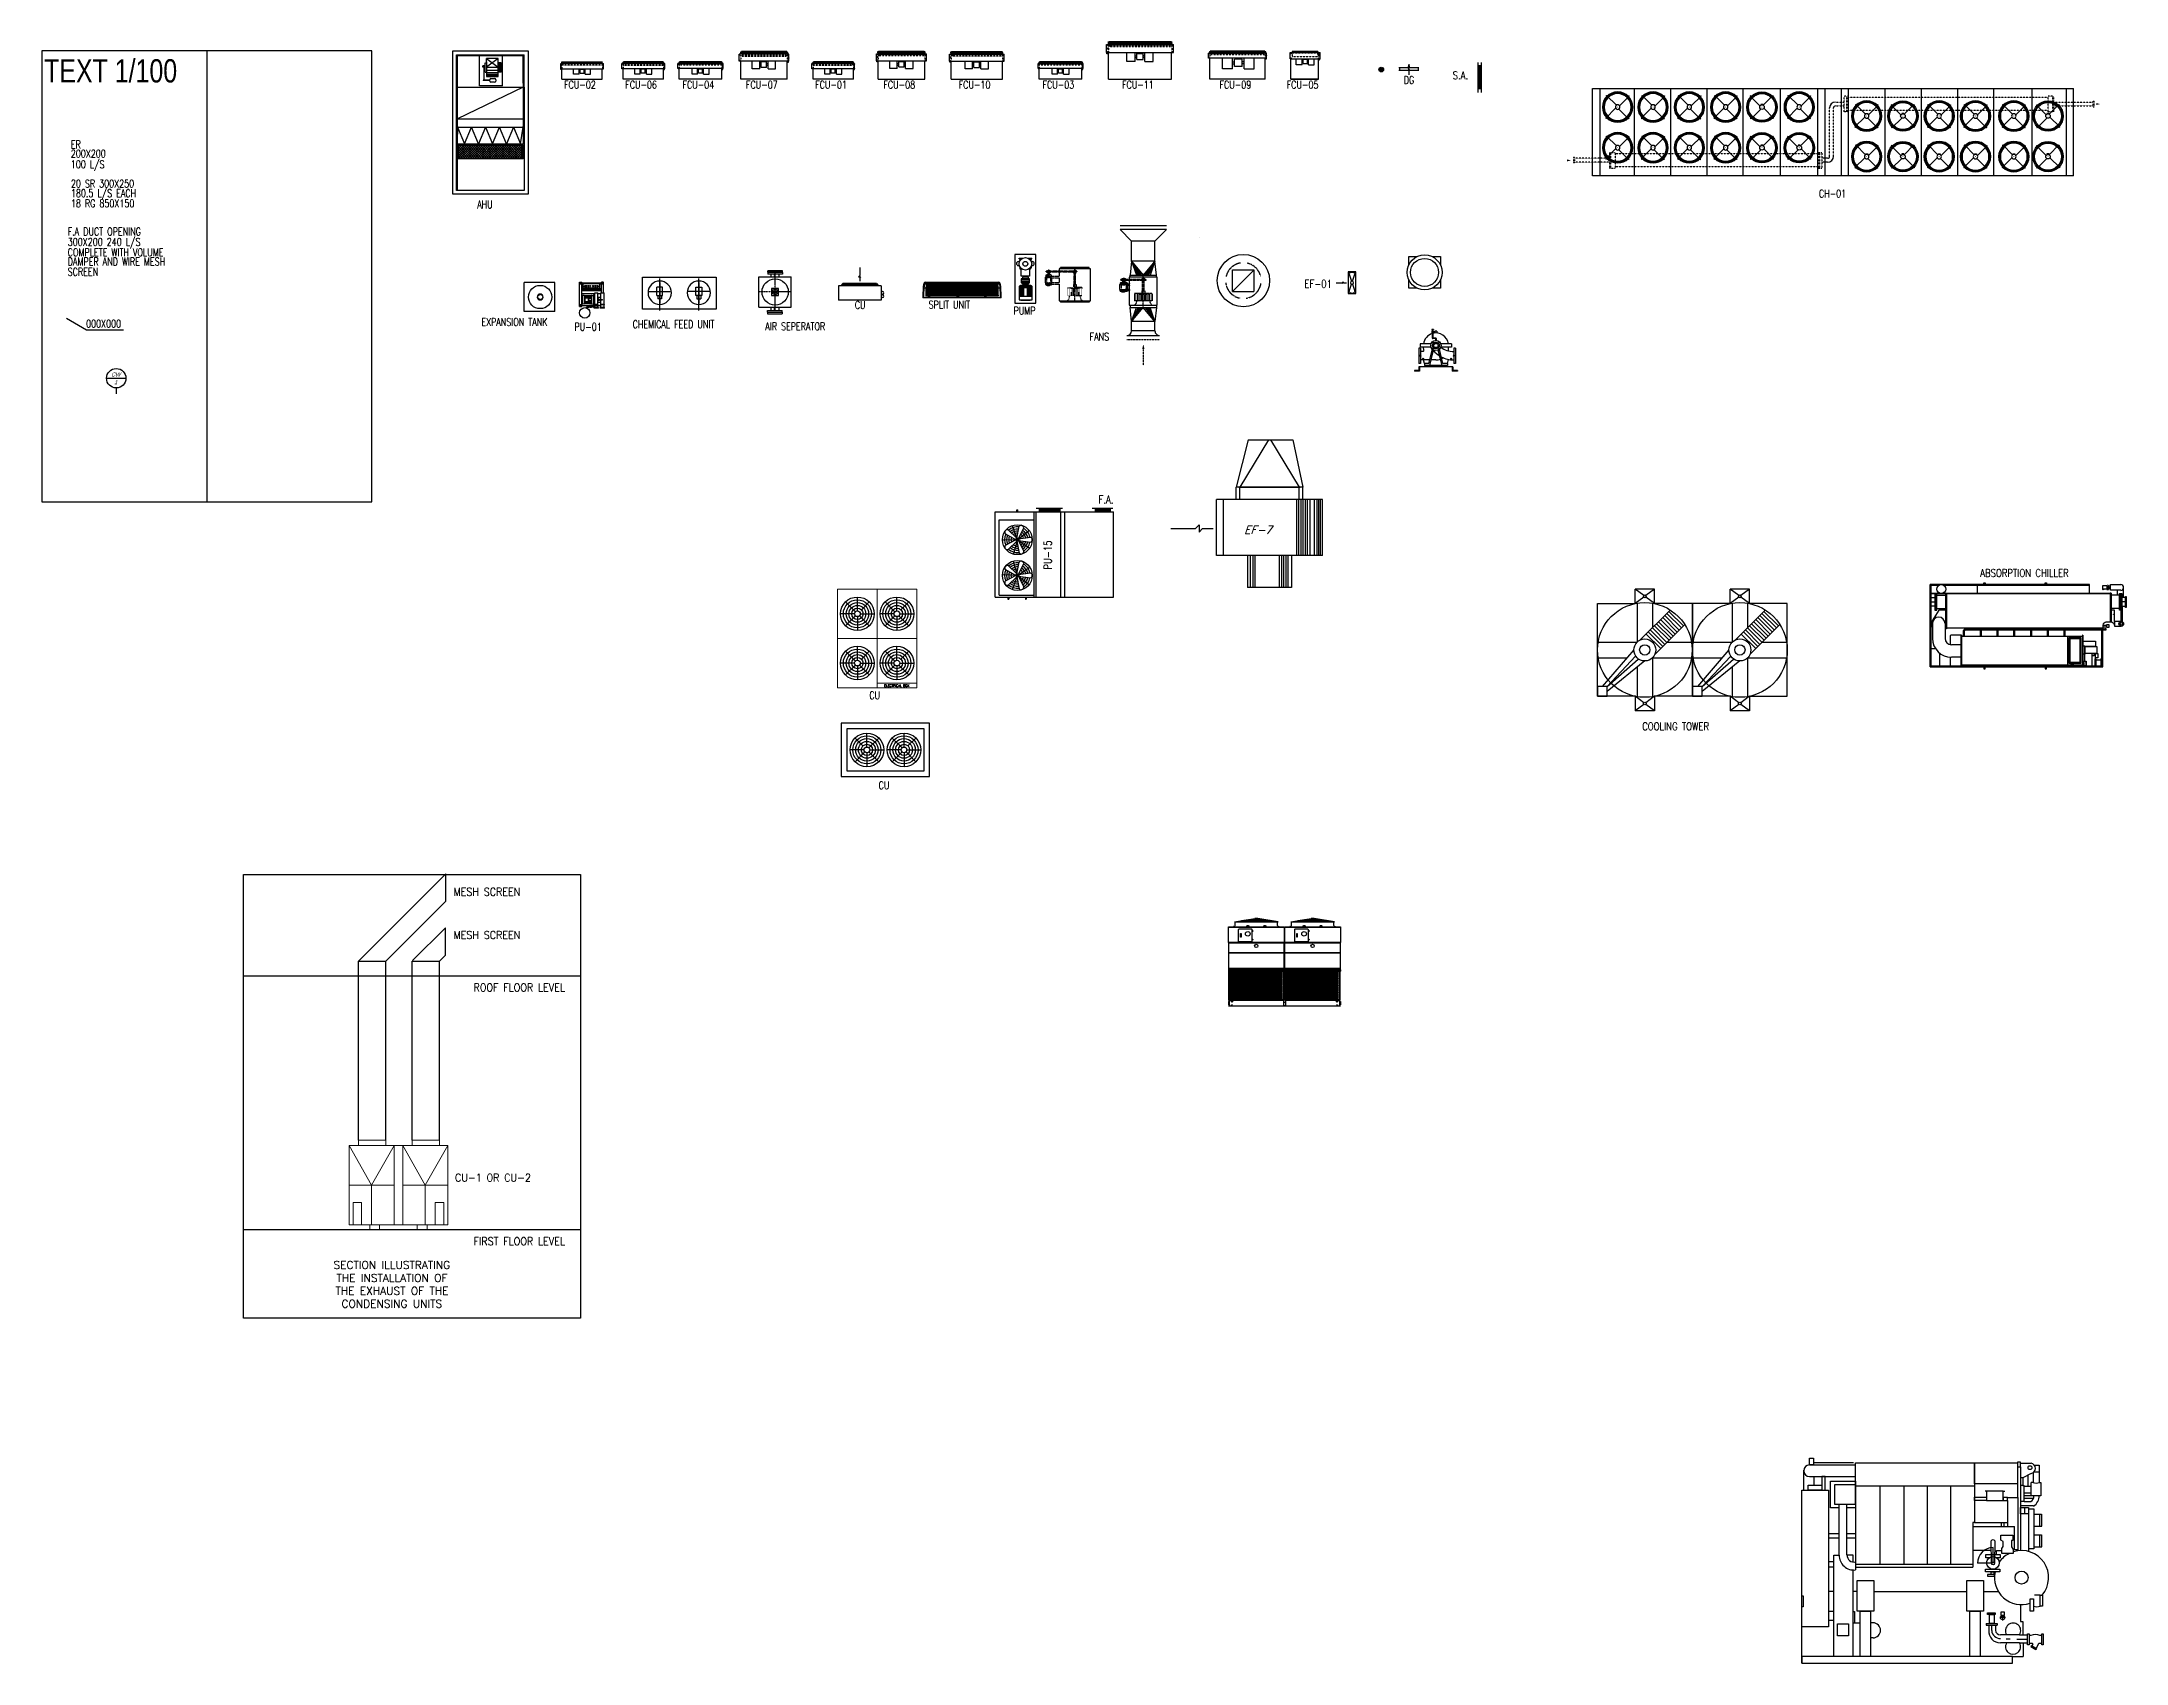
# Model space of a CAD drawing. Header units: millimetres. Extents: x 259256 to 648017, y 366981 to 480499.
# Drawn here: x 313254 to 366901, y 366981 to 408717 of the extents above; entities that cross this region are included whole.
import ezdxf
from ezdxf.enums import TextEntityAlignment as Align

# ---------------------------------------------------------------- set-up
doc = ezdxf.new("R2010")
doc.units = ezdxf.units.MM
for name, pattern in [('1DOT', [1.25, 0.75, -0.25, 0, -0.25]), ('AXES', [50.8, 31.75, -6.35, 6.35, -6.35]), ('DSH1', [0.101, 0.067, -0.034]), ('DSH2', [0.26, 0.13, -0.13]), ('HIDDEN', [0.375, 0.25, -0.125]), ('HIDDEN2', [0.1875, 0.125, -0.0625]), ('MH-oof annex$0$CENTER', [50.8, 31.75, -6.35, 6.35, -6.35]), ('MH-oof annex$0$DASHDOT', [1, 0.5, -0.25, 0, -0.25]), ('MH-oof annex$0$DSH1', [0.101, 0.067, -0.034]), ('MH-oof annex$0$EHIDDEN', [0.2, 0.1, -0.1]), ('MH-oof annex$0$HIDDEN', [9.525, 6.35, -3.175]), ('MH-oof annex$0$HIDDEN2', [0.1875, 0.125, -0.0625])]:
    doc.linetypes.add(name, pattern=pattern)
doc.layers.get('0').update_dxf_attribs({"color": 254})
for name, color, linetype in [('1', 2, 'Continuous'), ('40-REFERENCE-DRAWINGS-0-35', 40, 'Continuous'), ('A-RSLOPE', 254, 'Continuous'), ('CHW-S', 6, 'Continuous'), ('DUCT', 3, 'Continuous'), ('EQP', 240, 'Continuous'), ('EXHAUST GRILL', 13, 'Continuous'), ('F-TEXT', 2, 'Continuous'), ('HVAC-TEXT', 2, 'Continuous'), ('M-ANNO-TEXS', 2, 'Continuous'), ('M-EF', 2, 'Continuous'), ('M-EXHS-DUCT', 3, 'Continuous'), ('M-HVAC-CDFF', 10, 'Continuous'), ('M-HVAC-EQPM-AHUS', 10, 'Continuous'), ('M-HVAC-EQPM-FCUS', 10, 'Continuous'), ('M-HVAC-RETN', 82, 'Continuous'), ('M-HVAC-SUPP', 4, 'Continuous'), ('M-SYMB-ARRW', 2, 'Continuous'), ('M_ARR', 2, 'Continuous'), ('MEQUIP', 2, 'Continuous'), ('MH-A_H_PL_UPPER ROOF$0$M-HVAC-FANS', 10, 'Continuous'), ('MH-oof annex$0$M-CWTR-EQPM', 10, 'Continuous'), ('MH-RISER$0$M-ANNO-KEYN', 10, 'Continuous'), ('PL-DR-TEXT', 2, 'Continuous'), ('RH-SIDE-MKUP', 3, 'Continuous'), ('STD-COWL', 5, 'Continuous'), ('STD-CSG', 5, 'Continuous'), ('STD-CSG-PANEL', 5, 'Continuous'), ('STD-END-SUCTION', 5, 'Continuous'), ('STD-FLUME', 5, 'Continuous'), ('STD-LWR', 5, 'Continuous'), ('STD-SIDE-DRAIN', 5, 'Continuous'), ('STD-SIDE-MKUP', 5, 'Continuous'), ('STD-SIDE-OFLOW', 5, 'Continuous'), ('STD-UPR-IN-D', 5, 'Continuous')]:
    doc.layers.add(name, color=color, linetype=linetype)
doc.layers.add('axes', color=254, linetype='AXES', lineweight=9)
doc.layers.add('rc-côtes', color=254, linetype='Continuous', lineweight=9)
doc.styles.add('Arch-Dim', font='simplex.shx', dxfattribs={"width": 0.75})
doc.styles.add('MH-oof annex$0$ML80', font='romans.shx', dxfattribs={"oblique": 20, "height": 200})
doc.styles.add('MH-RISER$0$MLEROY80', font='stencil', dxfattribs={"oblique": 20, "height": 210})
doc.styles.add('ml80', font='romans.shx', dxfattribs={"oblique": 20, "height": 200})
doc.styles.add('QC-SEC', font='romans.shx')
doc.styles.add('ROMANS', font='romans', dxfattribs={"width": 0.8})
doc.styles.add('STENCIL', font='stencil.shx')
pattern_1 = [(180, (5129.38, -5633.903), (0, 30), []), (120, (5129.38, -5633.903), (25.98076, 15), []), (60, (5129.38, -5633.903), (25.98076, -15), [])]

msp = doc.modelspace()

# ---------------------------------------------------------------- texts
at = {"layer": '40-REFERENCE-DRAWINGS-0-35', "lineweight": 35, "style": 'STENCIL', "width": 0.8}
msp.add_text('TEXT 1/100', height=600, dxfattribs=at).set_placement((313315, 407667))
at = {"layer": 'F-TEXT', "style": 'QC-SEC', "width": 0.9}
for s, p in [('MESH SCREEN', (323852, 386737)), ('MESH SCREEN', (323852, 385624)), ('ROOF FLOOR LEVEL', (324368, 384275)), ('FIRST FLOOR LEVEL', (324368, 377745))]:
    msp.add_text(s, height=200, dxfattribs=at).set_placement(p)
msp.add_text('CU-1 OR CU-2', height=200, dxfattribs=at).set_placement((323891, 379320), align=Align.BOTTOM_LEFT)
at = {"layer": 'F-TEXT', "ltscale": 0.5, "insert": (322267, 376734), "char_height": 200, "width": 3454.1, "attachment_point": 5, "style": 'QC-SEC'}
msp.add_mtext('SECTION ILLUSTRATING THE INSTALLATION OF THE EXHAUST OF THE CONDENSING UNITS', dxfattribs=at)
at = {"layer": 'HVAC-TEXT', "style": 'Arch-Dim', "width": 0.75}
for s, p in [('DG', (348307, 407633)), ('FCU-02', (326697, 407509)), ('FCU-06', (328272, 407509)), ('FCU-04', (329745, 407509)), ('FCU-07', (331379, 407509)), ('FCU-01', (333161, 407509)), ('FCU-08', (334915, 407509)), ('FCU-10', (336853, 407509)), ('FCU-03', (339011, 407509)), ('FCU-11', (341056, 407509)), ('FCU-09', (343566, 407509)), ('FCU-05', (345294, 407509)), ('ER', (314002, 405972)), ('200X200', (314002, 405738)), ('100 L/S', (314002, 405462)), ('20 SR 300X250', (314006, 404965)), ('180.5 L/S EACH', (314006, 404718)), ('18 RG 850X150', (314006, 404454)), ('AHU', (324459, 404428)), ('CH-01', (358991, 404708)), ('300X200 240 L/S', (313924, 403464)), ('F.A DUCT OPENING ', (313924, 403731)), ('COMPLETE WITH VOLUME', (313924, 403196)), ('DAMPER AND WIRE MESH', (313924, 402959)), ('SCREEN', (313924, 402694)), ('CU', (334180, 401841)), ('SPLIT UNIT', (336078, 401849)), ('PUMP', (338265, 401694)), ('000X000', (314396, 401360)), ('EXPANSION TANK', (324568, 401402)), ('PU-01', (326965, 401279)), ('CHEMICAL FEED UNIT', (328462, 401346)), ('AIR SEPERATOR', (331875, 401289)), ('FANS', (340222, 401025)), ('CU', (334555, 391796)), ('CU', (334793, 389479))]:
    msp.add_text(s, height=200, dxfattribs=at).set_placement(p)
at = {"layer": 'M-ANNO-TEXS', "style": 'ROMANS', "width": 0.8}
for s, p in [('EF-01', (345751, 402385)), ('ABSORPTION CHILLER', (363142, 394942)), ('COOLING TOWER', (354443, 390995))]:
    msp.add_text(s, height=200, dxfattribs=at).set_placement(p)
at = {"layer": 'PL-DR-TEXT', "style": 'ROMANS', "width": 0.8}
for s, p in [('S.A.', (349567, 407749)), ('F.A.', (340452, 396834))]:
    msp.add_text(s, height=200, dxfattribs=at).set_placement(p)
msp.add_text('PU-15', height=200, rotation=90, dxfattribs=at).set_placement((339246, 395130))

# ---------------------------------------------------------------- blocks, each defined once
blk = doc.blocks.new('AHU .5')
at = {"layer": 'MEQUIP'}
h = blk.add_hatch(dxfattribs=at)
h.set_pattern_fill('ANSI37', color=0, scale=400, style=0)
h.set_pattern_definition([(225, (1739.87, 2489.865), (-30.37914, 30.37914), []), (135, (1739.87, 2489.865), (30.37914, 30.37914), [])])
h.paths.add_polyline_path([(-825, -958), (825, -958), (825, -637), (-825, -637)])
at = {"layer": 'MEQUIP', "color": 12}
for p, q in [((-868, 1701), (867, 1701)), ((-868, 979), (-868, 1701)), ((-846, 979), (-846, 1679)), ((-846, 1679), (846, 1679)), ((-283, 1679), (308, 1679)), ((-283, 895), (-283, 1679)), ((308, 895), (308, 1679)), ((846, 968), (846, 1679)), ((867, 866), (867, 1701)), ((-194, 1379), (-194, 1411)), ((-138, 1410), (-194, 1410)), ((-138, 1379), (-194, 1379)), ((-169, 1432), (-169, 1047)), ((-138, 1252), (-138, 1487)), ((-138, 1487), (-101, 1487)), ((-138, 1252), (-101, 1252)), ((-101, 1516), (-101, 1605)), ((202, 1605), (-101, 1605)), ((202, 1605), (-101, 1381)), ((-101, 1605), (202, 1381)), ((-101, 1516), (-101, 1136)), ((-101, 1381), (202, 1381)), ((-101, 1306), (202, 1306)), ((-101, 1242), (202, 1242)), ((-101, 1200), (202, 1200)), ((-101, 1163), (202, 1163)), ((-101, 1140), (202, 1140)), ((-101, 1136), (202, 1136)), ((12, 1086), (109, 1086)), ((202, 1516), (202, 1605)), ((202, 1136), (202, 1516)), ((279, 1487), (202, 1487)), ((279, 1252), (202, 1252)), ((228, 1252), (228, 1487)), ((255, 1252), (255, 1487)), ((279, 1252), (279, 1487)), ((-846, 866), (846, 866)), ((-846, 866), (846, 866)), ((846, 866), (-846, 53)), ((308, 895), (-283, 895)), ((-188, 1047), (-188, 1040)), ((-17, 1047), (-188, 1047)), ((-17, 1040), (-188, 1040)), ((-17, 1022), (-17, 1057)), ((109, 993), (12, 993)), ((138, 1057), (138, 1022)), ((-846, 53), (846, 53)), ((-846, -167), (846, -167)), ((-846, -167), (-666, -594)), ((-666, -594), (-487, -167)), ((-307, -594), (-487, -167)), ((-127, -167), (-307, -594)), ((-127, -167), (53, -594)), ((53, -594), (233, -167)), ((412, -594), (233, -167)), ((592, -167), (412, -594)), ((592, -167), (772, -594)), ((772, -594), (846, -167)), ((-846, -594), (846, -594)), ((-846, -615), (846, -615)), ((-846, -615), (846, -615)), ((-825, -637), (825, -637)), ((-825, -958), (-825, -637)), ((-825, -958), (825, -958)), ((825, -958), (825, -637))]:
    blk.add_line(p, q, dxfattribs=at)
at = {"layer": 'MEQUIP', "color": 2}
blk.add_lwpolyline([(968, 1801), (968, -1893), (-968, -1893), (-968, 1801)], close=True, dxfattribs=at)
at = {"layer": 'MEQUIP', "color": 12}
for points in [[(-846, 866), (-846, 1679), (846, 1679), (846, 866)], [(867, 866), (867, 866), (867, -1793), (-868, -1793), (-868, 1468)], [(846, 1094), (846, 843)], [(-846, -1793), (-846, 866)], [(846, 866), (846, -325)], [(-846, -325), (-846, 488)], [(-846, -145), (-846, -346)], [(-846, -594), (-846, -167)], [(846, -346), (846, -145)], [(846, -167), (846, -594)], [(846, -615), (846, -980), (-846, -980), (-846, -615)]]:
    blk.add_lwpolyline(points, dxfattribs=at)
for centre, major_axis, start_param, end_param in [((12, 1057), (-20.5, 20.5), -0.785398, 0.785398), ((109, 1057), (20.5, 20.5), 5.497787, 7.068583), ((12, 1022), (-20.5, 20.5), 0.785398, 2.356194), ((109, 1022), (20.5, 20.5), 3.926991, 5.497787)]:
    blk.add_ellipse(centre, major_axis=major_axis, ratio=1, start_param=start_param, end_param=end_param, dxfattribs=at)
blk = doc.blocks.new('fcu-04')
at = {"layer": 'MEQUIP', "color": 1}
for p, q in [((99716, 19245), (98616, 19245)), ((98616, 19113), (98616, 19245)), ((99716, 19113), (98616, 19113)), ((98638, 19283), (99694, 19283)), ((98638, 19276), (98657, 19283)), ((98638, 19276), (98657, 19270)), ((98638, 19263), (98657, 19270)), ((98638, 19263), (98657, 19257)), ((98638, 19257), (99694, 19257)), ((98647, 18843), (98647, 19113)), ((99685, 18843), (98647, 18843)), ((99675, 19293), (98657, 19293)), ((98657, 19283), (98657, 19293)), ((98657, 19270), (99675, 19270)), ((99675, 19257), (98657, 19257)), ((98657, 19257), (98657, 19245)), ((98948, 18968), (98948, 19113)), ((99087, 18968), (98948, 18968)), ((99087, 18968), (99087, 19113)), ((99087, 19062), (99115, 19062)), ((99087, 19034), (99115, 19034)), ((99115, 18998), (99115, 19098)), ((99217, 19098), (99115, 19098)), ((99217, 18998), (99115, 18998)), ((99217, 18998), (99217, 19098)), ((99245, 19062), (99217, 19062)), ((99245, 19034), (99217, 19034)), ((99245, 18968), (99245, 19113)), ((99245, 18968), (99383, 18968)), ((99383, 18968), (99383, 19113)), ((99675, 19283), (99675, 19293)), ((99694, 19276), (99675, 19283)), ((99694, 19276), (99675, 19270)), ((99694, 19263), (99675, 19270)), ((99694, 19263), (99675, 19257)), ((99675, 19257), (99675, 19245)), ((99685, 18843), (99685, 19113)), ((99696, 19094), (99696, 19113)), ((99696, 19094), (99710, 19094)), ((99710, 19094), (99710, 19113)), ((99716, 19113), (99716, 19245))]:
    blk.add_line(p, q, dxfattribs=at)
at = {"layer": 'MEQUIP', "color": 1, "linetype": 'DSH1'}
for p, q in [((98645, 19227), (99665, 19227)), ((98645, 19227), (98645, 19113)), ((98645, 19208), (99665, 19208)), ((99665, 19227), (99665, 19208)), ((99685, 19245), (99685, 19113)), ((99685, 19186), (99716, 19186)), ((99685, 19171), (99716, 19171)), ((99716, 19186), (99716, 19171))]:
    blk.add_line(p, q, dxfattribs=at)
at = {"layer": 'MEQUIP', "color": 1}
for centre in [(98627, 19234), (98627, 19125), (99705, 19234), (99705, 19125)]:
    blk.add_circle(centre, 5.69, dxfattribs=at)
blk = doc.blocks.new('121')
at = {"layer": 'MEQUIP', "color": 1}
for p, q in [((31933, 15563), (33096, 15563)), ((31933, 15431), (31933, 15563)), ((33074, 15600), (31955, 15600)), ((31955, 15594), (31974, 15600)), ((31955, 15594), (31974, 15587)), ((31955, 15581), (31974, 15587)), ((31955, 15581), (31974, 15574)), ((33074, 15574), (31955, 15574)), ((31974, 15610), (33055, 15610)), ((31974, 15600), (31974, 15610)), ((33055, 15587), (31974, 15587)), ((31974, 15574), (33055, 15574)), ((31974, 15574), (31974, 15563)), ((33055, 15600), (33055, 15610)), ((33074, 15594), (33055, 15600)), ((33074, 15594), (33055, 15587)), ((33074, 15581), (33055, 15587)), ((33074, 15581), (33055, 15574)), ((33055, 15574), (33055, 15563)), ((33096, 15431), (33096, 15563)), ((31933, 15431), (33096, 15431)), ((31939, 15412), (31939, 15431)), ((31953, 15412), (31939, 15412)), ((31953, 15412), (31953, 15431)), ((31965, 15160), (31965, 15431)), ((31965, 15160), (33065, 15160)), ((32297, 15286), (32297, 15431)), ((32436, 15286), (32297, 15286)), ((32436, 15286), (32436, 15431)), ((32436, 15380), (32463, 15380)), ((32436, 15352), (32463, 15352)), ((32463, 15416), (32566, 15416)), ((32463, 15316), (32463, 15416)), ((32463, 15316), (32566, 15316)), ((32566, 15316), (32566, 15416)), ((32593, 15380), (32566, 15380)), ((32593, 15352), (32566, 15352)), ((32593, 15286), (32593, 15431)), ((32593, 15286), (32732, 15286)), ((32732, 15286), (32732, 15431)), ((33065, 15160), (33065, 15431))]:
    blk.add_line(p, q, dxfattribs=at)
at = {"layer": 'MEQUIP', "color": 1, "linetype": 'DSH1'}
for p, q in [((31965, 15563), (31965, 15431)), ((31933, 15503), (31933, 15488)), ((31965, 15503), (31933, 15503)), ((31965, 15488), (31933, 15488)), ((33067, 15545), (31984, 15545)), ((31984, 15545), (31984, 15526)), ((33067, 15526), (31984, 15526)), ((33067, 15545), (33067, 15431))]:
    blk.add_line(p, q, dxfattribs=at)
at = {"layer": 'MEQUIP', "color": 1}
for centre in [(31944, 15552), (31944, 15442), (33085, 15552), (33085, 15442)]:
    blk.add_circle(centre, 5.69, dxfattribs=at)
blk = doc.blocks.new('FCU7')
at = {"layer": 'MEQUIP', "color": 1}
for p, q in [((-36405, 35051), (-35124, 35051)), ((-36405, 34869), (-36405, 35051)), ((-35154, 35103), (-36375, 35103)), ((-36375, 35094), (-36348, 35103)), ((-36375, 35094), (-36348, 35085)), ((-36375, 35076), (-36348, 35085)), ((-36375, 35076), (-36348, 35066)), ((-35154, 35066), (-36375, 35066)), ((-36348, 35116), (-35181, 35116)), ((-36348, 35103), (-36348, 35116)), ((-35181, 35085), (-36348, 35085)), ((-36348, 35066), (-35181, 35066)), ((-36348, 35066), (-36348, 35051)), ((-35181, 35103), (-35181, 35116)), ((-35154, 35094), (-35181, 35103)), ((-35154, 35094), (-35181, 35085)), ((-35154, 35076), (-35181, 35085)), ((-35154, 35076), (-35181, 35066)), ((-35181, 35066), (-35181, 35051)), ((-35124, 34869), (-35124, 35051)), ((-36405, 34869), (-35124, 34869)), ((-36397, 34843), (-36397, 34869)), ((-36377, 34843), (-36397, 34843)), ((-36377, 34843), (-36377, 34869)), ((-36362, 34405), (-36362, 34869)), ((-36362, 34405), (-35168, 34405)), ((-36061, 34669), (-36061, 34869)), ((-35870, 34669), (-36061, 34669)), ((-35870, 34669), (-35870, 34869)), ((-35870, 34798), (-35832, 34798)), ((-35870, 34760), (-35832, 34760)), ((-35832, 34848), (-35691, 34848)), ((-35832, 34710), (-35832, 34848)), ((-35832, 34710), (-35691, 34710)), ((-35691, 34710), (-35691, 34848)), ((-35653, 34798), (-35691, 34798)), ((-35653, 34760), (-35691, 34760)), ((-35653, 34669), (-35653, 34869)), ((-35653, 34669), (-35462, 34669)), ((-35462, 34669), (-35462, 34869)), ((-35168, 34405), (-35168, 34869))]:
    blk.add_line(p, q, dxfattribs=at)
at = {"layer": 'MEQUIP', "color": 1, "linetype": 'DSH1'}
for p, q in [((-36405, 34968), (-36405, 34948)), ((-36362, 34968), (-36405, 34968)), ((-36362, 34948), (-36405, 34948)), ((-36362, 35051), (-36362, 34869)), ((-35164, 35026), (-36334, 35026)), ((-36334, 35026), (-36334, 35000)), ((-35164, 35000), (-36334, 35000)), ((-35164, 35026), (-35164, 34869))]:
    blk.add_line(p, q, dxfattribs=at)
at = {"layer": 'MEQUIP', "color": 1}
for centre in [(-36389, 35036), (-36389, 34884), (-35140, 35036), (-35140, 34884)]:
    blk.add_circle(centre, 7.85, dxfattribs=at)
blk = doc.blocks.new('56.')
at = {"layer": 'MEQUIP', "color": 1}
for p, q in [((60110, 28498), (60110, 28026)), ((60110, 28498), (61310, 28498)), ((61310, 28498), (61310, 28026)), ((60067, 28026), (61354, 28026)), ((60067, 28026), (60067, 27844)), ((60075, 28052), (60075, 28026)), ((60095, 28052), (60075, 28052)), ((60095, 28052), (60095, 28026)), ((60602, 28226), (60411, 28226)), ((60411, 28226), (60411, 28026)), ((60602, 28226), (60602, 28026)), ((60602, 28135), (60640, 28135)), ((60602, 28096), (60640, 28096)), ((60640, 28185), (60781, 28185)), ((60640, 28185), (60640, 28046)), ((60640, 28046), (60781, 28046)), ((60781, 28185), (60781, 28046)), ((60819, 28135), (60781, 28135)), ((60819, 28096), (60781, 28096)), ((60819, 28226), (60819, 28026)), ((60819, 28226), (61010, 28226)), ((61010, 28226), (61010, 28026)), ((61354, 28026), (61354, 27844)), ((60067, 27844), (61354, 27844)), ((60097, 27819), (60124, 27828)), ((61324, 27828), (60097, 27828)), ((60097, 27819), (60124, 27810)), ((60097, 27801), (60124, 27810)), ((60097, 27801), (60124, 27792)), ((61324, 27792), (60097, 27792)), ((60124, 27828), (60124, 27844)), ((60124, 27828), (61297, 27828)), ((61297, 27810), (60124, 27810)), ((60124, 27792), (60124, 27778)), ((60124, 27778), (61297, 27778)), ((61297, 27828), (61297, 27844)), ((61324, 27819), (61297, 27828)), ((61324, 27819), (61297, 27810)), ((61324, 27801), (61297, 27810)), ((61324, 27801), (61297, 27792)), ((61297, 27792), (61297, 27778))]:
    blk.add_line(p, q, dxfattribs=at)
at = {"layer": 'MEQUIP', "color": 1, "linetype": 'DSH1'}
for p, q in [((60067, 27926), (60067, 27946)), ((60110, 27946), (60067, 27946)), ((60110, 27926), (60067, 27926)), ((60110, 27844), (60110, 28026)), ((61314, 27868), (61314, 28026)), ((60138, 27868), (60138, 27895)), ((61314, 27895), (60138, 27895)), ((61314, 27868), (60138, 27868))]:
    blk.add_line(p, q, dxfattribs=at)
at = {"layer": 'MEQUIP', "color": 1}
for centre in [(60083, 28010), (61338, 28010), (60083, 27859), (61338, 27859)]:
    blk.add_circle(centre, 7.85, dxfattribs=at)
blk = doc.blocks.new('FCU11')
at = {"layer": 'MEQUIP', "color": 1}
for p, q in [((-38033, 32017), (-36626, 32017)), ((-38033, 31835), (-38033, 32017)), ((-38033, 31835), (-36626, 31835)), ((-38025, 31808), (-38025, 31835)), ((-38005, 31808), (-38025, 31808)), ((-38005, 31808), (-38005, 31835)), ((-36656, 32069), (-38003, 32069)), ((-38003, 32060), (-37976, 32069)), ((-38003, 32060), (-37976, 32051)), ((-38003, 32041), (-37976, 32051)), ((-38003, 32041), (-37976, 32032)), ((-36656, 32032), (-38003, 32032)), ((-37989, 31371), (-37989, 31835)), ((-37976, 32082), (-36683, 32082)), ((-37976, 32069), (-37976, 32082)), ((-36683, 32051), (-37976, 32051)), ((-37976, 32032), (-36683, 32032)), ((-37976, 32032), (-37976, 32017)), ((-37629, 31635), (-37629, 31835)), ((-37438, 31635), (-37438, 31835)), ((-37438, 31764), (-37400, 31764)), ((-37438, 31726), (-37400, 31726)), ((-37400, 31814), (-37259, 31814)), ((-37400, 31676), (-37400, 31814)), ((-37400, 31676), (-37259, 31676)), ((-37259, 31676), (-37259, 31814)), ((-37221, 31764), (-37259, 31764)), ((-37221, 31726), (-37259, 31726)), ((-37221, 31635), (-37221, 31835)), ((-37030, 31635), (-37030, 31835)), ((-36683, 32069), (-36683, 32082)), ((-36656, 32060), (-36683, 32069)), ((-36656, 32060), (-36683, 32051)), ((-36656, 32041), (-36683, 32051)), ((-36656, 32041), (-36683, 32032)), ((-36683, 32032), (-36683, 32017)), ((-36669, 31371), (-36669, 31835)), ((-36626, 31835), (-36626, 32017)), ((-37989, 31371), (-36669, 31371)), ((-37438, 31635), (-37629, 31635)), ((-37221, 31635), (-37030, 31635))]:
    blk.add_line(p, q, dxfattribs=at)
at = {"layer": 'MEQUIP', "color": 1, "linetype": 'DSH1'}
for p, q in [((-38033, 31934), (-38033, 31914)), ((-37989, 31934), (-38033, 31934)), ((-37989, 31914), (-38033, 31914)), ((-37989, 32017), (-37989, 31835)), ((-36666, 31992), (-37962, 31992)), ((-37962, 31992), (-37962, 31965)), ((-36666, 31965), (-37962, 31965)), ((-36666, 31992), (-36666, 31835))]:
    blk.add_line(p, q, dxfattribs=at)
at = {"layer": 'MEQUIP', "color": 1}
for centre in [(-38017, 32002), (-38017, 31850), (-36642, 32002), (-36642, 31850)]:
    blk.add_circle(centre, 7.85, dxfattribs=at)
blk = doc.blocks.new('SP')
at = {"layer": 'MEQUIP', "color": 1}
for p, q in [((59575, 26424), (57852, 26424)), ((57852, 26218), (57852, 26424)), ((57886, 26483), (59541, 26483)), ((57886, 26473), (57916, 26483)), ((57886, 26473), (57916, 26463)), ((57886, 26452), (57916, 26463)), ((57886, 26452), (57916, 26442)), ((57886, 26442), (59541, 26442)), ((59510, 26499), (57916, 26499)), ((57916, 26483), (57916, 26499)), ((57916, 26463), (59510, 26463)), ((59510, 26442), (57916, 26442)), ((57916, 26442), (57916, 26424)), ((59510, 26483), (59510, 26499)), ((59541, 26473), (59510, 26483)), ((59541, 26473), (59510, 26463)), ((59541, 26452), (59510, 26463)), ((59541, 26452), (59510, 26442)), ((59510, 26442), (59510, 26424)), ((59575, 26218), (59575, 26424)), ((59575, 26218), (57852, 26218)), ((57901, 25534), (57901, 26218)), ((58373, 25990), (58373, 26218)), ((58590, 25990), (58373, 25990)), ((58590, 25990), (58590, 26218)), ((58590, 26137), (58633, 26137)), ((58590, 26094), (58633, 26094)), ((58633, 26037), (58633, 26194)), ((58793, 26194), (58633, 26194)), ((58793, 26037), (58633, 26037)), ((58793, 26037), (58793, 26194)), ((58837, 26137), (58793, 26137)), ((58837, 26094), (58793, 26094)), ((58837, 25990), (58837, 26218)), ((58837, 25990), (59054, 25990)), ((59054, 25990), (59054, 26218)), ((59526, 25534), (59526, 26218)), ((59544, 26188), (59544, 26218)), ((59544, 26188), (59566, 26188)), ((59566, 26188), (59566, 26218)), ((59526, 25534), (57901, 25534))]:
    blk.add_line(p, q, dxfattribs=at)
at = {"layer": 'MEQUIP', "color": 1, "linetype": 'DSH1'}
for p, q in [((57897, 26396), (59494, 26396)), ((57897, 26396), (57897, 26218)), ((57897, 26366), (59494, 26366)), ((59494, 26396), (59494, 26366)), ((59526, 26424), (59526, 26218)), ((59526, 26331), (59575, 26331)), ((59526, 26308), (59575, 26308)), ((59575, 26331), (59575, 26308))]:
    blk.add_line(p, q, dxfattribs=at)
at = {"layer": 'MEQUIP', "color": 1}
for centre in [(57869, 26407), (59557, 26407), (57869, 26235), (59557, 26235)]:
    blk.add_circle(centre, 8.92, dxfattribs=at)
blk = doc.blocks.new('FCU-10')
at = {"layer": 'MEQUIP', "color": 1}
for p, q in [((29841, 12640), (31334, 12640)), ((29841, 12508), (29841, 12640)), ((29841, 12508), (31334, 12508)), ((29847, 12488), (29847, 12508)), ((29861, 12488), (29847, 12488)), ((29861, 12488), (29861, 12508)), ((31312, 12677), (29863, 12677)), ((29863, 12671), (29883, 12677)), ((29863, 12671), (29883, 12664)), ((29863, 12657), (29883, 12664)), ((29863, 12657), (29883, 12651)), ((31312, 12651), (29863, 12651)), ((29873, 11967), (29873, 12508)), ((29883, 12687), (31293, 12687)), ((29883, 12677), (29883, 12687)), ((31293, 12664), (29883, 12664)), ((29883, 12651), (31293, 12651)), ((29883, 12651), (29883, 12640)), ((30160, 12236), (30160, 12508)), ((30420, 12236), (30420, 12508)), ((30420, 12412), (30472, 12412)), ((30420, 12360), (30472, 12360)), ((30472, 12480), (30663, 12480)), ((30472, 12292), (30472, 12480)), ((30663, 12292), (30663, 12480)), ((30715, 12412), (30663, 12412)), ((30715, 12360), (30663, 12360)), ((30715, 12236), (30715, 12508)), ((30974, 12236), (30974, 12508)), ((31293, 12677), (31293, 12687)), ((31312, 12671), (31293, 12677)), ((31312, 12671), (31293, 12664)), ((31312, 12657), (31293, 12664)), ((31312, 12657), (31293, 12651)), ((31293, 12651), (31293, 12640)), ((31303, 11967), (31303, 12508)), ((31334, 12508), (31334, 12640)), ((29873, 11967), (31303, 11967)), ((30420, 12236), (30160, 12236)), ((30472, 12292), (30663, 12292)), ((30715, 12236), (30974, 12236))]:
    blk.add_line(p, q, dxfattribs=at)
at = {"layer": 'MEQUIP', "color": 1, "linetype": 'DSH1'}
for p, q in [((29841, 12580), (29841, 12565)), ((29873, 12580), (29841, 12580)), ((29873, 12565), (29841, 12565)), ((29873, 12640), (29873, 12508)), ((31305, 12622), (29893, 12622)), ((29893, 12622), (29893, 12602)), ((31305, 12602), (29893, 12602)), ((31305, 12622), (31305, 12508))]:
    blk.add_line(p, q, dxfattribs=at)
at = {"layer": 'MEQUIP', "color": 1}
for centre in [(29853, 12628), (29853, 12519), (31323, 12628), (31323, 12519)]:
    blk.add_circle(centre, 5.69, dxfattribs=at)
blk = doc.blocks.new('cor fcu')
at = {"layer": 'M-HVAC-EQPM-FCUS'}
for p, q in [((55491, 10140), (56261, 10140)), ((55491, 9978), (55491, 10140)), ((55491, 10140), (56261, 10140)), ((55491, 9978), (55491, 10140)), ((55491, 9978), (56261, 9978)), ((55491, 9978), (56261, 9978)), ((55506, 9450), (55506, 9978)), ((55506, 9450), (55506, 9978)), ((56202, 10161), (55535, 10161)), ((55535, 10161), (55535, 10140)), ((56202, 10161), (55535, 10161)), ((55535, 10161), (55535, 10140)), ((56202, 10161), (56202, 10140)), ((56202, 10161), (56202, 10140)), ((56202, 10107), (56214, 10107)), ((56202, 10107), (56214, 10107)), ((56202, 10097), (56243, 10097)), ((56202, 10097), (56243, 10097)), ((56202, 10060), (56243, 10060)), ((56202, 10060), (56243, 10060)), ((56202, 10050), (56243, 10050)), ((56202, 10050), (56243, 10050)), ((56217, 9450), (56217, 9978)), ((56217, 9450), (56217, 9978)), ((56226, 10107), (56243, 10107)), ((56226, 10107), (56243, 10107)), ((56231, 9978), (56231, 9944)), ((56231, 9978), (56231, 9944)), ((56231, 9944), (56241, 9944)), ((56231, 9944), (56241, 9944)), ((56241, 9978), (56241, 9944)), ((56241, 9978), (56241, 9944)), ((56243, 10097), (56243, 10107)), ((56243, 10097), (56243, 10107)), ((56243, 10050), (56243, 10060)), ((56243, 10050), (56243, 10060)), ((56261, 9978), (56261, 10140)), ((56261, 9978), (56261, 10140)), ((55506, 9458), (56217, 9458)), ((55506, 9458), (56217, 9458)), ((55506, 9450), (56217, 9450)), ((55506, 9450), (56217, 9450))]:
    blk.add_line(p, q, dxfattribs=at)
at = {"layer": 'M-HVAC-EQPM-FCUS', "linetype": 'HIDDEN2', "ltscale": 0.5}
blk.add_lwpolyline([(56202, 10119), (55535, 10119), (55535, 10030), (56202, 10030)], close=True, dxfattribs=at)
blk.add_lwpolyline([(56202, 10119), (55535, 10119), (55535, 10030), (56202, 10030)], close=True, dxfattribs=at)
at = {"layer": 'M-HVAC-EQPM-FCUS'}
for centre in [(55508, 10111), (55508, 10111), (55508, 9994), (55508, 9994), (56220, 10111), (56220, 10111), (56220, 9994), (56220, 9994)]:
    blk.add_circle(centre, 6.87, dxfattribs=at)
at = {"layer": 'MEQUIP', "color": 1}
for p, q in [((55644, 9823), (55644, 9978)), ((55792, 9823), (55644, 9823)), ((55792, 9823), (55792, 9978)), ((55792, 9923), (55821, 9923)), ((55792, 9894), (55821, 9894)), ((55821, 9962), (55930, 9962)), ((55821, 9855), (55821, 9962)), ((55821, 9855), (55930, 9855)), ((55930, 9855), (55930, 9962)), ((55960, 9923), (55930, 9923)), ((55960, 9894), (55930, 9894)), ((55960, 9823), (55960, 9978)), ((55960, 9823), (56107, 9823)), ((56107, 9823), (56107, 9978))]:
    blk.add_line(p, q, dxfattribs=at)
blk = doc.blocks.new('23')
at = {"layer": 'MEQUIP', "color": 2}
for p, q in [((95046, 23072), (95062, 23072)), ((95062, 23072), (95066, 23072)), ((95066, 23072), (95083, 23079)), ((95066, 23072), (95066, 22935)), ((95083, 23079), (95083, 22935)), ((95231, 23079), (95083, 23079)), ((95083, 23079), (95113, 23079)), ((95231, 23079), (95231, 22935)), ((95249, 23072), (95231, 23079)), ((95249, 23072), (95249, 22935)), ((95253, 23072), (95249, 23072)), ((95269, 23072), (95253, 23072)), ((94869, 22695), (94838, 22695)), ((94838, 21952), (94838, 22695)), ((94869, 22730), (95060, 22730)), ((94869, 21917), (94869, 22730)), ((94908, 23029), (94908, 22961)), ((94931, 23029), (94908, 23029)), ((94931, 22961), (94908, 22961)), ((94932, 22933), (94932, 23057)), ((94949, 23057), (94932, 23057)), ((94949, 22933), (94932, 22933)), ((94949, 23057), (94949, 22933)), ((94973, 23029), (94951, 23029)), ((94973, 22961), (94951, 22961)), ((94973, 23029), (94973, 22961)), ((95007, 23009), (94973, 23009)), ((95007, 22980), (94973, 22980)), ((95029, 23060), (95029, 22974)), ((95029, 22932), (95029, 22974)), ((95046, 22920), (95060, 22920)), ((95103, 22913), (95113, 22913)), ((95103, 22730), (95219, 22730)), ((95219, 22913), (95113, 22913)), ((95269, 22920), (95261, 22920)), ((95261, 22730), (95695, 22730)), ((95285, 22932), (95285, 23060)), ((95695, 22730), (95695, 21917)), ((95695, 22695), (95727, 22695)), ((95727, 21952), (95727, 22695)), ((94869, 21952), (94838, 21952)), ((95695, 21917), (94869, 21917)), ((95695, 21952), (95727, 21952))]:
    blk.add_line(p, q, dxfattribs=at)
at = {"layer": 'MEQUIP', "color": 2, "linetype": '1DOT'}
for p, q in [((94894, 23009), (94894, 22980)), ((94894, 23009), (94908, 23009)), ((94894, 22980), (94908, 22980)), ((94932, 22385), (94932, 22933)), ((94949, 22933), (94949, 22385)), ((95007, 23025), (95007, 22964)), ((95015, 23025), (95007, 23025)), ((95015, 22964), (95007, 22964)), ((95015, 23033), (95021, 23037)), ((95015, 23033), (95015, 22974)), ((95015, 22960), (95015, 22974)), ((95015, 22960), (95021, 22955)), ((95021, 23054), (95021, 22974)), ((95029, 23054), (95021, 23054)), ((95021, 22938), (95021, 22974)), ((95029, 22938), (95021, 22938)), ((95103, 22935), (95060, 22935)), ((95060, 22935), (95060, 22709)), ((95089, 23035), (95089, 22974)), ((95089, 22957), (95089, 22974)), ((95103, 22935), (95103, 22709)), ((95213, 23044), (95108, 23044)), ((95108, 22948), (95213, 22948)), ((95219, 22935), (95219, 22709)), ((95219, 22935), (95261, 22935)), ((95225, 23035), (95225, 22974)), ((95225, 22957), (95225, 22974)), ((95261, 22935), (95261, 22709)), ((95285, 23054), (95293, 23054)), ((95285, 22938), (95293, 22938)), ((95293, 23054), (95293, 22974)), ((95293, 23033), (95299, 23033)), ((95293, 22938), (95293, 22974)), ((95293, 22960), (95299, 22960)), ((95299, 23033), (95299, 22974)), ((95299, 22960), (95299, 22974)), ((95723, 22323), (94838, 22323)), ((94894, 22338), (94894, 22309)), ((94894, 22338), (94908, 22338)), ((94894, 22309), (94908, 22309)), ((94908, 22357), (94908, 22289)), ((94931, 22357), (94908, 22357)), ((94931, 22289), (94908, 22289)), ((94932, 22261), (94932, 22385)), ((94949, 22385), (94932, 22385)), ((94949, 22261), (94932, 22261)), ((94949, 22385), (94949, 22261)), ((94973, 22357), (94951, 22357)), ((94973, 22289), (94951, 22289)), ((94973, 22357), (94973, 22289)), ((95271, 22338), (94973, 22338)), ((95271, 22309), (94973, 22309)), ((95271, 22357), (95271, 22289)), ((95271, 22357), (95336, 22357)), ((95271, 22289), (95336, 22289)), ((95336, 22357), (95336, 22289))]:
    blk.add_line(p, q, dxfattribs=at)
at = {"layer": 'MEQUIP', "color": 2, "linetype": 'DSH2'}
for p, q in [((95349, 22506), (95564, 22506)), ((95349, 22141), (95349, 22506)), ((95349, 22141), (95564, 22141)), ((95350, 22501), (95564, 22501)), ((95350, 22454), (95564, 22454)), ((95350, 22193), (95564, 22193)), ((95350, 22146), (95564, 22146)), ((95360, 22419), (95564, 22419)), ((95360, 22227), (95564, 22227)), ((95370, 22375), (95564, 22375)), ((95370, 22272), (95564, 22272)), ((95374, 22348), (95564, 22348)), ((95374, 22305), (95374, 22342)), ((95374, 22299), (95564, 22299)), ((95564, 22141), (95564, 22506))]:
    blk.add_line(p, q, dxfattribs=at)
at = {"layer": 'MEQUIP', "color": 2, "extrusion": (0, 0, -1)}
for centre, major_axis, start_param, end_param in [((95046, 23060), (-16.2, 0), 0, 1.570796), ((95269, 23060), (-16.2, 0), 1.570796, 3.141593), ((95046, 22932), (16.2, 0), 1.570796, 3.141593), ((95269, 22932), (-16.2, 0), 3.141593, 4.712389)]:
    blk.add_ellipse(centre, major_axis=major_axis, ratio=0.701946, start_param=start_param, end_param=end_param, dxfattribs=at)
at = {"layer": 'MEQUIP', "color": 2, "linetype": '1DOT', "extrusion": (0, 0, -1)}
for centre, major_axis, start_param, end_param in [((95108, 23030), (-19.7, 0), 0.392269, 1.613341), ((95108, 22962), (19.7, 0), 1.528252, 2.749324), ((95213, 23035), (-12.2, 0), 1.570796, 3.141593), ((95213, 22957), (-12.2, 0), 3.141593, 4.712389)]:
    blk.add_ellipse(centre, major_axis=major_axis, ratio=0.701946, start_param=start_param, end_param=end_param, dxfattribs=at)
at = {"layer": 'MEQUIP', "color": 2, "linetype": 'DSH2', "extrusion": (0, 0, -1)}
for centre, major_axis, start_param, end_param in [((95561, 22550), (-134, 0), 3.177023, 4.69126), ((94482, 22302), (-894, 0), 2.898105, 3.07863), ((94482, 22344), (-894, 0), 3.204555, 3.385081), ((95561, 22097), (-134, 0), 1.591925, 3.106163)]:
    blk.add_ellipse(centre, major_axis=major_axis, ratio=0.701946, start_param=start_param, end_param=end_param, dxfattribs=at)
blk = doc.blocks.new('MH-RISER$0$TAG00E')
for p, q in [((-5, 25), (5, 25)), ((0, 20), (0, 17))]:
    blk.add_line(p, q)
blk.add_circle((0, 25), 5)
at = {"style": 'MH-RISER$0$MLEROY80', "oblique": 20}
for tag, p in [('TAG_NAME', (-0.3, 25.9)), ('NO.', (-0.3, 21.9))]:
    blk.add_attdef(tag, text='', height=2.1, dxfattribs=at).set_placement(p, align=Align.CENTER)
blk = doc.blocks.new('MH-oof annex$0$SPUMP0A')
at = {"layer": 'MEQUIP', "color": 1}
for p, q in [((-574, 434), (-574, 424)), ((-574, 434), (-476, 434)), ((-574, 424), (-476, 424)), ((-569, 439), (-569, 434)), ((-569, 439), (-481, 439)), ((-569, 365), (-569, 355)), ((-569, 365), (-481, 365)), ((-569, 360), (-481, 360)), ((-569, 355), (-481, 355)), ((-562, 423), (-562, 365)), ((-562, 355), (-562, 88)), ((-487, 88), (-562, 88)), ((-550, 88), (-550, -161)), ((-456, 254), (-525, 249)), ((-456, 235), (-525, 240)), ((-500, 88), (-500, -161)), ((-50, 34), (-500, 34)), ((-50, 9), (-500, 9)), ((-487, 423), (-487, 365)), ((-50, 376), (-487, 376)), ((-487, 355), (-487, 252)), ((-423, 298), (-487, 298)), ((-487, 237), (-487, 88)), ((-487, 191), (-423, 191)), ((-487, 113), (-423, 113)), ((-481, 439), (-481, 434)), ((-481, 365), (-481, 355)), ((-476, 434), (-476, 424)), ((-435, 434), (-336, 434)), ((-435, 434), (-435, 424)), ((-435, 424), (-336, 424)), ((-430, 439), (-341, 439)), ((-430, 439), (-430, 434)), ((-430, 365), (-341, 365)), ((-430, 365), (-430, 355)), ((-430, 360), (-341, 360)), ((-430, 355), (-341, 355)), ((-423, 424), (-423, 365)), ((-423, 355), (-423, 88)), ((-348, 88), (-423, 88)), ((-348, 424), (-348, 412)), ((-348, 412), (-311, 412)), ((-348, 387), (-311, 387)), ((-348, 387), (-348, 365)), ((-348, 355), (-348, 88)), ((-348, 298), (-333, 298)), ((-333, 191), (-348, 191)), ((-348, 113), (-50, 113)), ((-341, 439), (-341, 434)), ((-341, 365), (-341, 355)), ((-336, 434), (-336, 424)), ((-333, 353), (-318, 353)), ((-333, 136), (-333, 353)), ((-333, 136), (-318, 136)), ((-328, 136), (-328, 353)), ((-323, 136), (-323, 353)), ((-307, 399), (-318, 399)), ((-318, 136), (-318, 353)), ((-280, 340), (-316, 343)), ((-280, 149), (-316, 146)), ((-305, 403), (-313, 410)), ((-305, 396), (-313, 388)), ((-302, 404), (-302, 415)), ((-302, 384), (-302, 395)), ((-291, 410), (-299, 403)), ((-291, 388), (-299, 396)), ((-287, 399), (-298, 399)), ((-293, 412), (-262, 411)), ((-293, 387), (-262, 386)), ((-278, 338), (-105, 338)), ((-278, 151), (-278, 338)), ((-278, 331), (-105, 331)), ((-278, 319), (-105, 319)), ((-278, 298), (-105, 298)), ((-278, 269), (-210, 269)), ((-210, 220), (-278, 220)), ((-105, 191), (-278, 191)), ((-105, 170), (-278, 170)), ((-105, 158), (-278, 158)), ((-105, 151), (-278, 151)), ((-248, 411), (-254, 411)), ((-248, 386), (-254, 386)), ((-248, 377), (-248, 420)), ((-248, 420), (-238, 420)), ((-248, 377), (-238, 377)), ((-243, 377), (-243, 420)), ((-238, 377), (-238, 420)), ((-208, 420), (-212, 417)), ((-198, 391), (-212, 417)), ((-210, 276), (-210, 213)), ((-193, 393), (-208, 420)), ((-201, 419), (-206, 417)), ((-206, 276), (-206, 213)), ((-191, 399), (-201, 419)), ((-136, 287), (-200, 287)), ((-136, 283), (-200, 283)), ((-200, 206), (-136, 206)), ((-200, 202), (-136, 202)), ((-193, 393), (-198, 391)), ((-191, 399), (-195, 396)), ((-130, 276), (-130, 213)), ((-126, 276), (-126, 213)), ((-126, 269), (-105, 269)), ((-105, 220), (-126, 220)), ((-105, 151), (-105, 338)), ((-103, 340), (-66, 343)), ((-103, 149), (-66, 146)), ((-64, 148), (-64, 341)), ((-64, 303), (-50, 303)), ((-64, 185), (-50, 185)), ((-50, 396), (-50, -161)), ((0, 396), (-50, 396)), ((0, 356), (-50, 356)), ((-45, 361), (-45, 391)), ((-5, 391), (-45, 391)), ((-5, 361), (-45, 361)), ((-5, 361), (-5, 391)), ((0, 396), (0, -161)), ((-500, -121), (-550, -121)), ((-500, -161), (-550, -161)), ((-545, -126), (-545, -156)), ((-545, -126), (-505, -126)), ((-545, -156), (-505, -156)), ((-505, -126), (-505, -156)), ((-50, -16), (-500, -16)), ((-462, -116), (-500, -116)), ((-50, -141), (-500, -141)), ((-462, -16), (-462, -129)), ((-87, -24), (-462, -24)), ((-87, -129), (-462, -129)), ((-87, -16), (-87, -129)), ((-50, -116), (-87, -116)), ((0, -121), (-50, -121)), ((0, -161), (-50, -161)), ((-45, -126), (-45, -156)), ((-5, -126), (-45, -126)), ((-5, -156), (-45, -156)), ((-5, -126), (-5, -156))]:
    blk.add_line(p, q, dxfattribs=at)
at = {"layer": 'MEQUIP', "color": 1, "linetype": 'MH-oof annex$0$HIDDEN'}
for p, q in [((-300, -49), (-437, -49)), ((-437, -49), (-437, -81)), ((-300, -81), (-437, -81)), ((-300, -81), (-300, -49)), ((-250, -81), (-250, -49)), ((-112, -49), (-250, -49)), ((-112, -81), (-250, -81)), ((-112, -49), (-112, -81))]:
    blk.add_line(p, q, dxfattribs=at)
at = {"layer": 'MEQUIP', "color": 1}
for centre, radius in [((-120, 546), 120), ((-302, 399), 15.5), ((-302, 399), 14), ((-302, 399), 4.5), ((-25, 376), 6.02), ((-525, -141), 6.02), ((-25, -141), 6.02)]:
    blk.add_circle(centre, radius, dxfattribs=at)
for centre, radius, start, end in [((-525, 245), 4.69, 90, 270), ((-453, 245), 11.9, 229.3894, 130.6106), ((-456, 245), 9.38, 261.2925, 98.7075), ((-385, 245), 50, 138.5904, 221.4096), ((-343, 399), 13.9, 112.8739, 246.7306), ((-385, 245), 50, 318.5904, 41.4096), ((-316, 341), 2, 90, 180), ((-316, 148), 2, 180, 270), ((-268, 398), 18.9, 222.4572, 137.3882), ((-280, 338), 2, 0, 90), ((-280, 151), 2, 270, 360), ((-268, 398), 13.9, 293.2694, 67.1261), ((-230, 445), 34.2, 256.2271, 300.3907), ((-230, 445), 59.1, 262.0882, 300.3907), ((-200, 276), 10.5, 90, 180), ((-200, 213), 10.5, 180, 270), ((-200, 276), 6.8, 90, 180), ((-200, 213), 6.8, 180, 270), ((-226, 479), 67, 292.6285, 322.9839), ((-226, 479), 86.9, 294.0805, 326.6901), ((-136, 276), 10.5, 0, 90), ((-136, 276), 6.8, 0, 90), ((-136, 213), 10.5, 270, 0), ((-136, 213), 6.8, 270, 0), ((-103, 338), 2, 90, 180), ((-103, 151), 2, 180, 270), ((-66, 341), 2, 360, 90), ((-66, 148), 2, 270, 0)]:
    blk.add_arc(centre, radius, start, end, dxfattribs=at)
blk = doc.blocks.new('A$C2EA612DB')
at = {"layer": 'MEQUIP', "color": 1, "linetype": 'Continuous'}
for p, q in [((357, 3512), (-463, 3512)), ((-463, 3512), (-463, 1612)), ((-100, 3336), (-100, 2794)), ((357, 1612), (357, 3512)), ((393, 3065), (-430, 3065)), ((-333, 3065), (209, 3065)), ((-207, 2990), (-207, 3141)), ((6, 3141), (-207, 3141)), ((6, 2990), (-207, 2990)), ((6, 3141), (6, 2990)), ((6, 3115), (88, 3115)), ((6, 3016), (88, 3016)), ((88, 3016), (88, 3115)), ((-100, 1788), (-100, 2330)), ((-463, 1612), (357, 1612)), ((393, 2059), (-430, 2059)), ((-333, 2059), (209, 2059)), ((6, 2135), (-207, 2135)), ((-207, 2135), (-207, 1984)), ((-207, 1984), (6, 1984)), ((6, 1984), (6, 2135)), ((6, 2109), (88, 2109)), ((6, 2009), (88, 2009)), ((88, 2109), (88, 2009))]:
    blk.add_line(p, q, dxfattribs=at)
for centre in [(-66, 3065), (-66, 2059)]:
    blk.add_circle(centre, 300, dxfattribs=at)
blk = doc.blocks.new('MH-oof annex$0$PIPUP')
at = {"color": 2}
blk.add_circle((0, 0), 0.5, dxfattribs=at)
blk = doc.blocks.new('A$C390C0F3E')
at = {"layer": 'MEQUIP', "color": 1, "linetype": 'Continuous'}
for p, q in [((690, 1054), (690, 1804)), ((1475, 1804), (690, 1804)), ((1475, 1054), (1475, 1804)), ((1475, 1054), (690, 1054))]:
    blk.add_line(p, q, dxfattribs=at)
blk.add_circle((1100, 1429), 300, dxfattribs=at)
at = {"layer": 'MEQUIP', "color": 1, "linetype": 'MH-oof annex$0$HIDDEN2'}
blk.add_circle((1100, 1429), 62.5, dxfattribs=at)
at = {"layer": 'MEQUIP', "color": 1, "linetype": 'Continuous', "xscale": -150, "yscale": 150, "zscale": 150, "rotation": 270}
blk.add_blockref('MH-oof annex$0$PIPUP', (1100, 1429), dxfattribs=at)
blk = doc.blocks.new('A$C21197771')
at = {"layer": 'MEQUIP', "color": 1}
for p, q in [((-132, 612), (-172, 612)), ((-132, 612), (-172, 612)), ((-172, 612), (-172, 234)), ((-132, 612), (-132, 234)), ((-132, 612), (-132, 234)), ((-125, 612), (-85, 612)), ((-125, 612), (-85, 612)), ((-125, 612), (-125, 234)), ((-125, 612), (-125, 234)), ((-85, 612), (-85, 234)), ((-85, 612), (-85, 234)), ((0, 832), (0, 0)), ((783, 832), (783, 0)), ((850, 227), (850, 605)), ((850, 227), (850, 605)), ((890, 605), (850, 605)), ((890, 605), (850, 605)), ((890, 227), (890, 605)), ((890, 227), (890, 605)), ((898, 227), (898, 605)), ((898, 227), (898, 605)), ((898, 605), (938, 605)), ((898, 605), (938, 605)), ((938, 227), (938, 605)), ((938, 227), (938, 605)), ((-132, 234), (-172, 234)), ((-132, 234), (-172, 234)), ((-125, 234), (-85, 234)), ((-125, 234), (-85, 234)), ((0, 523), (-85, 523)), ((0, 523), (-85, 523)), ((0, 323), (-85, 323)), ((0, 322), (-85, 322)), ((850, 523), (783, 523)), ((850, 523), (783, 523)), ((850, 323), (783, 323)), ((850, 322), (783, 322)), ((890, 227), (850, 227)), ((890, 227), (850, 227)), ((898, 227), (938, 227)), ((898, 227), (938, 227))]:
    blk.add_line(p, q, dxfattribs=at)
at = {"layer": 'MEQUIP', "color": 1, "linetype": 'Continuous'}
for p, q in [((0, 832), (783, 832)), ((0, 0), (783, 0))]:
    blk.add_line(p, q, dxfattribs=at)
at = {"layer": 'MEQUIP', "color": 1, "linetype": 'MH-oof annex$0$DASHDOT'}
blk.add_line((392, 0), (392, 832), dxfattribs=at)
at = {"layer": 'MEQUIP', "color": 1, "linetype": 'MH-oof annex$0$CENTER'}
for p, q in [((938, 269), (938, 569)), ((-85, 431), (0, 431)), ((-85, 419), (904, 419)), ((783, 431), (850, 431)), ((944, 423), (918, 423))]:
    blk.add_line(p, q, dxfattribs=at)
at = {"layer": 'MEQUIP', "color": 2}
blk.add_lwpolyline([(482, 326), (482, 506), (302, 506), (302, 326)], close=True, dxfattribs=at)
at = {"layer": 'MEQUIP', "color": 1, "linetype": 'Continuous'}
blk.add_circle((392, 416), 338, dxfattribs=at)
at = {"layer": 'MEQUIP', "color": 2}
blk.add_circle((392, 416), 71.3, dxfattribs=at)
at = {"layer": 'MEQUIP', "color": 2, "linetype": 'MH-oof annex$0$EHIDDEN'}
blk.add_circle((392, 416), 35.3, dxfattribs=at)
blk = doc.blocks.new('MH-oof annex$0$chillerfan')
at = {"layer": 'MH-oof annex$0$M-CWTR-EQPM', "color": 2}
for p, q in [((106, -75), (116, -65)), ((383, -353), (106, -75)), ((132, -80), (116, -65)), ((121, -91), (132, -80)), ((404, -445), (127, -722)), ((410, -312), (410, -331)), ((470, -312), (410, -312)), ((470, -312), (470, -331)), ((475, -332), (753, -54)), ((496, -423), (774, -701)), ((737, -70), (748, -80)), ((748, -80), (763, -65)), ((753, -54), (763, -65)), ((132, -696), (116, -712)), ((127, -722), (116, -712)), ((143, -707), (132, -696)), ((758, -685), (748, -696)), ((748, -696), (763, -712)), ((774, -701), (763, -712))]:
    blk.add_line(p, q, dxfattribs=at)
at = {"layer": 'MH-oof annex$0$M-CWTR-EQPM', "color": 2, "const_width": 12.5}
blk.add_lwpolyline([(433, -388, 1), (446, -388, 1)], format="xyb", close=True, dxfattribs=at)
at = {"layer": 'MH-oof annex$0$M-CWTR-EQPM'}
for radius in [435, 410, 385]:
    blk.add_circle((440, -388), radius, dxfattribs=at)
at = {"layer": 'MH-oof annex$0$M-CWTR-EQPM', "color": 2}
blk.add_circle((440, -388), 65, dxfattribs=at)
blk = doc.blocks.new('CH-01')
at = {"layer": 'MEQUIP', "color": 1}
for p, q in [((436658, 236225), (449036, 236225)), ((436658, 233977), (436658, 236225)), ((436849, 233977), (436849, 236225)), ((437733, 233977), (437733, 236225)), ((438667, 233977), (438667, 236225)), ((439602, 233977), (439602, 236225)), ((440536, 233977), (440536, 236225)), ((441496, 233977), (441496, 236225)), ((442455, 233977), (442455, 236225)), ((442641, 233977), (442641, 236225)), ((443058, 236225), (443058, 233977)), ((443244, 233977), (443244, 236225)), ((444177, 236225), (444177, 233977)), ((445111, 236225), (445111, 233977)), ((446044, 236225), (446044, 233977)), ((446978, 236225), (446978, 233977)), ((447965, 236225), (447965, 233977)), ((448845, 236225), (448845, 233977)), ((449036, 233977), (436658, 233977))]:
    blk.add_line(p, q, dxfattribs=at)
at = {"layer": 'MEQUIP'}
blk.add_line((449036, 233977), (449036, 236225), dxfattribs=at)
at = {"layer": 'MEQUIP', "color": 1, "linetype": 'MH-oof annex$0$DSH1'}
for p, q in [((442757, 234478), (442757, 235725)), ((442857, 234478), (442857, 235725)), ((442907, 235875), (443131, 235875)), ((442907, 235775), (443131, 235775)), ((443227, 236027), (443131, 236027)), ((443131, 235623), (443131, 236027)), ((443227, 235623), (443131, 235623)), ((443197, 235623), (443197, 236027)), ((443227, 235623), (443227, 236027)), ((448383, 235994), (443227, 235994)), ((448383, 235656), (443227, 235656)), ((448383, 235623), (448383, 236027)), ((448529, 236027), (448383, 236027)), ((448529, 235623), (448383, 235623)), ((448499, 235623), (448499, 236027)), ((448529, 235623), (448529, 236027)), ((448529, 235875), (449542, 235875)), ((448529, 235775), (449542, 235775)), ((449542, 235895), (449562, 235895)), ((449542, 235755), (449542, 235895)), ((449542, 235755), (449562, 235755)), ((449562, 235755), (449562, 235895)), ((436190, 234448), (436170, 234448)), ((436170, 234448), (436170, 234308)), ((436190, 234448), (436190, 234308)), ((437092, 234580), (437238, 234580)), ((437092, 234580), (437092, 234175)), ((437122, 234580), (437122, 234175)), ((437238, 234580), (437238, 234175)), ((442464, 234547), (437238, 234547)), ((442464, 234580), (442560, 234580)), ((442464, 234580), (442464, 234175)), ((442494, 234580), (442494, 234175)), ((442560, 234580), (442560, 234175)), ((436190, 234308), (436170, 234308)), ((437092, 234428), (436190, 234428)), ((437092, 234328), (436190, 234328)), ((437092, 234175), (437238, 234175)), ((442464, 234209), (437238, 234209)), ((442464, 234175), (442560, 234175)), ((442707, 234428), (442560, 234428)), ((442707, 234328), (442560, 234328))]:
    blk.add_line(p, q, dxfattribs=at)
at = {"layer": 'MEQUIP', "color": 2}
for points in [[(449620, 235825, 50, 0, 0), (449720, 235825, 0, 0, 0)], [(435999, 234373, 50, 0, 0), (436099, 234373, 0, 0, 0)]]:
    blk.add_lwpolyline(points, format="xyseb", dxfattribs=at)
at = {"layer": 'MEQUIP', "color": 1}
for centre, radius, start, end in [((442907, 235725), 150, 90, 180), ((442907, 235725), 50, 90, 180), ((442707, 234478), 150, 270, 0), ((442707, 234478), 50, 270, 0)]:
    blk.add_arc(centre, radius, start, end, dxfattribs=at)
at = {"layer": 'MEQUIP', "extrusion": (0, 0, -1), "xscale": 0.9000000000232831, "yscale": 0.9000000000232831, "zscale": -0.9}
for p in [(-437697, 236095), (-438608, 236095), (-439543, 236095), (-440477, 236095), (-442371, 236095), (-444106, 235865), (-445973, 235865), (-446907, 235865), (-447894, 235865), (-437697, 235049), (-438608, 235049), (-439543, 235049), (-440477, 235049), (-444106, 234820), (-445973, 234820), (-446907, 234820), (-447894, 234820)]:
    blk.add_blockref('MH-oof annex$0$chillerfan', p, dxfattribs=at)
at = {"layer": 'MEQUIP', "xscale": 0.9000000000232831, "yscale": 0.9000000000232831, "zscale": 0.9000000000232831}
for p in [(440620, 236095), (444248, 235865), (447982, 235865), (440620, 235049), (441580, 235049), (444248, 234820), (447982, 234820)]:
    blk.add_blockref('MH-oof annex$0$chillerfan', p, dxfattribs=at)
at = {"layer": 'MEQUIP', "style": 'MH-oof annex$0$ML80', "oblique": 20, "text_generation_flag": 4, "width": 1.064178}
blk.add_attdef('CHILNAME', text='', height=1.88, rotation=180, dxfattribs=at).set_placement((442849, 235101), align=Align.MIDDLE)
blk = doc.blocks.new('MH-oof annex$0$A$C58537B26')
at = {"layer": 'MEQUIP', "color": 1}
for p, q in [((199, 356), (177, 356)), ((177, 264), (177, 356)), ((177, 32), (177, 124)), ((199, 32), (177, 32)), ((199, 298), (199, 356)), ((199, 334), (242, 334)), ((199, 32), (199, 90)), ((199, 54), (242, 54)), ((267, 346), (267, 374)), ((267, 14), (267, 42)), ((367, 351), (367, 374)), ((367, 14), (367, 37)), ((393, 341), (437, 341)), ((393, 47), (437, 47)), ((437, 341), (437, 310)), ((437, 78), (437, 47)), ((458, 326), (438, 326)), ((458, 62), (438, 62)), ((458, 326), (458, 285)), ((458, 301), (644, 301)), ((458, 103), (458, 62)), ((644, 87), (458, 87)), ((644, 301), (644, 87)), ((669, 224), (644, 224)), ((669, 174), (644, 174)), ((669, 274), (669, 124)), ((709, 274), (669, 274)), ((669, 124), (709, 124)), ((810, 304), (709, 304)), ((709, 304), (709, 84)), ((709, 84), (810, 84)), ((744, 304), (744, 84)), ((775, 84), (775, 304)), ((810, 84), (810, 304)), ((849, 274), (810, 274)), ((810, 123), (849, 123)), ((849, 224), (849, 274)), ((849, 123), (849, 225)), ((869, 224), (849, 224)), ((869, 174), (849, 174)), ((879, 239), (869, 239)), ((869, 239), (869, 159)), ((879, 159), (869, 159)), ((879, 330), (879, 72)), ((1240, 370), (910, 370)), ((910, 370), (910, 31)), ((910, 31), (1240, 31)), ((910, 31), (1240, 31)), ((939, 370), (939, 31)), ((1157, 342), (939, 342)), ((1157, 337), (939, 337)), ((1157, 312), (939, 312)), ((1157, 307), (939, 307)), ((1157, 282), (939, 282)), ((1157, 277), (939, 277)), ((1157, 252), (939, 252)), ((1157, 247), (939, 247)), ((1157, 154), (939, 154)), ((1157, 149), (939, 149)), ((1157, 124), (939, 124)), ((1157, 119), (939, 119)), ((1157, 94), (939, 94)), ((1157, 89), (939, 89)), ((1157, 64), (939, 64)), ((1157, 59), (939, 59)), ((1157, 31), (1157, 370)), ((1255, 46), (1255, 355)), ((1258, 320), (1255, 322)), ((1258, 81), (1255, 77)), ((1258, 81), (1258, 320))]:
    blk.add_line(p, q, dxfattribs=at)
blk.add_lwpolyline([(84, -76), (1334, -76), (1334, 464), (84, 464)], close=True, dxfattribs=at)
for radius in [162, 62.5]:
    blk.add_circle((324, 194), radius, dxfattribs=at)
for centre, radius, start, end in [((317, 374), 50, 0.2598, 179.7402), ((317, 14), 50, 180.2598, 359.7402), ((914, 330), 35, 96.7469, 180), ((914, 72), 35, 179.9999, 263.2531), ((1240, 355), 15, 0, 90), ((1240, 46), 15, 270, 0)]:
    blk.add_arc(centre, radius, start, end, dxfattribs=at)
blk = doc.blocks.new('A$C670270E0')
at = {"layer": 'MEQUIP', "color": 1, "linetype": 'Continuous'}
for p, q in [((1120, 0), (0, 0)), ((5, 144), (1115, 144)), ((5, 143), (55, 143)), ((35, 206), (1085, 206)), ((39, 225), (1081, 225)), ((40, 201), (1080, 201)), ((41, 70), (76, 70)), ((41, 61), (76, 61)), ((41, 59), (1079, 59)), ((41, 58), (76, 58)), ((41, 50), (76, 50)), ((41, 47), (1079, 47)), ((41, 47), (76, 47)), ((41, 38), (1079, 38)), ((41, 38), (76, 38)), ((41, 35), (76, 35)), ((42, 94), (1078, 94)), ((42, 94), (76, 94)), ((42, 85), (76, 85)), ((42, 82), (1078, 82)), ((42, 82), (76, 82)), ((42, 73), (76, 73)), ((42, 71), (1078, 71)), ((42, 26), (76, 26)), ((43, 108), (76, 108)), ((43, 106), (1077, 106)), ((43, 105), (76, 105)), ((43, 97), (76, 97)), ((43, 26), (1077, 26)), ((44, 144), (44, 126)), ((44, 132), (76, 132)), ((44, 130), (63, 130)), ((44, 129), (1076, 129)), ((44, 129), (76, 129)), ((44, 126), (63, 126)), ((44, 120), (76, 120)), ((44, 117), (1076, 117)), ((44, 117), (76, 117)), ((48, 156), (45, 144)), ((45, 141), (1075, 141)), ((45, 140), (76, 140)), ((48, 169), (48, 156)), ((1072, 169), (48, 169)), ((1072, 156), (48, 156)), ((1070, 181), (50, 181)), ((63, 144), (63, 126)), ((1055, 194), (65, 194)), ((66, 140), (66, 132)), ((66, 129), (66, 120)), ((66, 117), (66, 108)), ((66, 105), (66, 97)), ((66, 94), (66, 85)), ((66, 82), (66, 73)), ((66, 70), (66, 61)), ((66, 58), (66, 50)), ((66, 47), (66, 38)), ((66, 35), (66, 26)), ((74, 194), (74, 181)), ((74, 169), (74, 156)), ((75, 14), (75, 7)), ((97, 14), (75, 14)), ((97, 7), (75, 7)), ((76, 141), (76, 131)), ((76, 140), (123, 140)), ((76, 132), (123, 132)), ((76, 129), (76, 119)), ((76, 128), (123, 128)), ((76, 120), (123, 120)), ((76, 117), (76, 108)), ((76, 117), (123, 117)), ((76, 108), (123, 108)), ((76, 106), (76, 96)), ((76, 105), (123, 105)), ((76, 97), (123, 97)), ((76, 94), (76, 84)), ((76, 93), (123, 93)), ((76, 85), (123, 85)), ((76, 82), (76, 73)), ((76, 82), (123, 82)), ((76, 73), (123, 73)), ((76, 71), (76, 61)), ((76, 70), (123, 70)), ((76, 62), (123, 62)), ((76, 59), (76, 49)), ((76, 58), (123, 58)), ((76, 50), (123, 50)), ((76, 47), (76, 38)), ((76, 46), (123, 46)), ((76, 38), (123, 38)), ((76, 36), (76, 26)), ((76, 35), (123, 35)), ((76, 27), (123, 27)), ((97, 14), (97, 7)), ((123, 140), (124, 141)), ((123, 140), (123, 132)), ((123, 132), (124, 131)), ((123, 128), (124, 129)), ((123, 128), (123, 120)), ((123, 120), (124, 120)), ((123, 117), (123, 108)), ((123, 117), (124, 117)), ((123, 108), (124, 108)), ((123, 105), (124, 106)), ((123, 105), (123, 97)), ((123, 97), (124, 96)), ((123, 93), (124, 94)), ((123, 93), (123, 85)), ((123, 85), (124, 85)), ((123, 82), (123, 73)), ((123, 82), (124, 82)), ((123, 73), (124, 73)), ((123, 70), (123, 62)), ((123, 70), (124, 70)), ((123, 62), (124, 61)), ((123, 58), (124, 59)), ((123, 58), (123, 50)), ((123, 50), (124, 49)), ((123, 46), (124, 47)), ((123, 46), (123, 38)), ((123, 38), (124, 38)), ((123, 35), (123, 27)), ((123, 35), (124, 35)), ((123, 27), (124, 26)), ((124, 141), (126, 141)), ((124, 141), (124, 131)), ((124, 131), (126, 131)), ((124, 129), (126, 129)), ((124, 129), (124, 120)), ((124, 120), (126, 120)), ((124, 117), (126, 117)), ((124, 117), (124, 108)), ((124, 108), (126, 108)), ((124, 106), (126, 106)), ((124, 106), (124, 96)), ((124, 96), (126, 96)), ((124, 94), (126, 94)), ((124, 94), (124, 85)), ((124, 85), (126, 85)), ((124, 82), (126, 82)), ((124, 82), (124, 73)), ((124, 73), (126, 73)), ((124, 70), (126, 70)), ((124, 70), (124, 61)), ((124, 61), (126, 61)), ((124, 59), (126, 59)), ((124, 59), (124, 49)), ((124, 49), (126, 49)), ((124, 47), (126, 47)), ((124, 47), (124, 38)), ((124, 38), (126, 38)), ((124, 35), (126, 35)), ((124, 35), (124, 26)), ((124, 26), (126, 26)), ((126, 141), (126, 131)), ((126, 141), (126, 140)), ((126, 140), (175, 140)), ((126, 132), (126, 140)), ((126, 132), (175, 132)), ((126, 131), (126, 132)), ((126, 129), (126, 120)), ((126, 129), (126, 128)), ((126, 128), (175, 128)), ((126, 120), (126, 128)), ((126, 120), (175, 120)), ((126, 120), (126, 120)), ((126, 117), (175, 117)), ((126, 117), (126, 108)), ((126, 117), (126, 117)), ((126, 108), (126, 117)), ((126, 108), (175, 108)), ((126, 108), (126, 108)), ((126, 106), (126, 96)), ((126, 106), (126, 105)), ((126, 105), (175, 105)), ((126, 97), (126, 105)), ((126, 97), (175, 97)), ((126, 96), (126, 97)), ((126, 94), (126, 85)), ((126, 94), (126, 93)), ((126, 93), (175, 93)), ((126, 85), (126, 93)), ((126, 85), (175, 85)), ((126, 85), (126, 85)), ((126, 82), (175, 82)), ((126, 82), (126, 73)), ((126, 82), (126, 82)), ((126, 73), (126, 82)), ((126, 73), (175, 73)), ((126, 73), (126, 73)), ((126, 70), (175, 70)), ((126, 70), (126, 61)), ((126, 70), (126, 70)), ((126, 62), (126, 70)), ((126, 62), (175, 62)), ((126, 61), (126, 62)), ((126, 59), (126, 49)), ((126, 59), (126, 58)), ((126, 58), (175, 58)), ((126, 50), (126, 58)), ((126, 50), (175, 50)), ((126, 49), (126, 50)), ((126, 47), (126, 38)), ((126, 47), (126, 46)), ((126, 46), (175, 46)), ((126, 38), (126, 46)), ((126, 38), (175, 38)), ((126, 38), (126, 38)), ((126, 35), (175, 35)), ((126, 35), (126, 26)), ((126, 35), (126, 35)), ((126, 27), (126, 35)), ((126, 27), (175, 27)), ((126, 26), (126, 27)), ((175, 140), (176, 141)), ((175, 140), (175, 132)), ((175, 132), (176, 131)), ((175, 128), (176, 129)), ((175, 128), (175, 120)), ((175, 120), (176, 120)), ((175, 117), (175, 108)), ((175, 117), (176, 117)), ((175, 108), (176, 108)), ((175, 105), (176, 106)), ((175, 105), (175, 97)), ((175, 97), (176, 96)), ((175, 93), (176, 94)), ((175, 93), (175, 85)), ((175, 85), (176, 85)), ((175, 82), (175, 73)), ((175, 82), (176, 82)), ((175, 73), (176, 73)), ((175, 70), (175, 62)), ((175, 70), (176, 70)), ((175, 62), (176, 61)), ((175, 58), (176, 59)), ((175, 58), (175, 50)), ((175, 50), (176, 49)), ((175, 46), (176, 47)), ((175, 46), (175, 38)), ((175, 38), (176, 38)), ((175, 35), (175, 27)), ((175, 35), (176, 35)), ((175, 27), (176, 26)), ((176, 195), (176, 181)), ((176, 169), (176, 156)), ((176, 141), (178, 141)), ((176, 141), (176, 131)), ((176, 131), (178, 131)), ((176, 129), (178, 129)), ((176, 129), (176, 120)), ((176, 120), (178, 120)), ((176, 117), (178, 117)), ((176, 117), (176, 108)), ((176, 108), (178, 108)), ((176, 106), (178, 106)), ((176, 106), (176, 96)), ((176, 96), (178, 96)), ((176, 94), (178, 94)), ((176, 94), (176, 85)), ((176, 85), (178, 85)), ((176, 82), (178, 82)), ((176, 82), (176, 73)), ((176, 73), (178, 73)), ((176, 70), (178, 70)), ((176, 70), (176, 61)), ((176, 61), (178, 61)), ((176, 59), (178, 59)), ((176, 59), (176, 49)), ((176, 49), (178, 49)), ((176, 47), (178, 47)), ((176, 47), (176, 38)), ((176, 38), (178, 38)), ((176, 35), (178, 35)), ((176, 35), (176, 26)), ((176, 26), (178, 26)), ((178, 195), (178, 181)), ((178, 169), (178, 156)), ((178, 141), (178, 131)), ((178, 141), (178, 140)), ((178, 140), (227, 140)), ((178, 132), (178, 140)), ((178, 132), (227, 132)), ((178, 131), (178, 132)), ((178, 129), (178, 120)), ((178, 129), (178, 128)), ((178, 128), (227, 128)), ((178, 120), (178, 128)), ((178, 120), (227, 120)), ((178, 120), (178, 120)), ((178, 117), (227, 117)), ((178, 117), (178, 108)), ((178, 117), (178, 117)), ((178, 108), (178, 117)), ((178, 108), (227, 108)), ((178, 108), (178, 108)), ((178, 106), (178, 96)), ((178, 106), (178, 105)), ((178, 105), (227, 105)), ((178, 97), (178, 105)), ((178, 97), (227, 97)), ((178, 96), (178, 97)), ((178, 94), (178, 85)), ((178, 94), (178, 93)), ((178, 93), (227, 93)), ((178, 85), (178, 93)), ((178, 85), (227, 85)), ((178, 85), (178, 85)), ((178, 82), (227, 82)), ((178, 82), (178, 73)), ((178, 82), (178, 82)), ((178, 73), (178, 82)), ((178, 73), (227, 73)), ((178, 73), (178, 73)), ((178, 70), (227, 70)), ((178, 70), (178, 61)), ((178, 70), (178, 70)), ((178, 62), (178, 70)), ((178, 62), (227, 62)), ((178, 61), (178, 62)), ((178, 59), (178, 49)), ((178, 59), (178, 58)), ((178, 58), (227, 58)), ((178, 50), (178, 58)), ((178, 50), (227, 50)), ((178, 49), (178, 50)), ((178, 47), (178, 38)), ((178, 47), (178, 46)), ((178, 46), (227, 46)), ((178, 38), (178, 46)), ((178, 38), (227, 38)), ((178, 38), (178, 38)), ((178, 35), (227, 35)), ((178, 35), (178, 26)), ((178, 35), (178, 35)), ((178, 27), (178, 35)), ((178, 27), (227, 27)), ((178, 26), (178, 27)), ((227, 140), (228, 141)), ((227, 140), (227, 132)), ((227, 132), (228, 131)), ((227, 128), (228, 129)), ((227, 128), (227, 120)), ((227, 120), (228, 120)), ((227, 117), (227, 108)), ((227, 117), (228, 117)), ((227, 108), (228, 108)), ((227, 105), (228, 106)), ((227, 105), (227, 97)), ((227, 97), (228, 96)), ((227, 93), (228, 94)), ((227, 93), (227, 85)), ((227, 85), (228, 85)), ((227, 82), (227, 73)), ((227, 82), (228, 82)), ((227, 73), (228, 73)), ((227, 70), (227, 62)), ((227, 70), (228, 70)), ((227, 62), (228, 61)), ((227, 58), (228, 59)), ((227, 58), (227, 50)), ((227, 50), (228, 49)), ((227, 46), (228, 47)), ((227, 46), (227, 38)), ((227, 38), (228, 38)), ((227, 35), (227, 27)), ((227, 35), (228, 35)), ((227, 27), (228, 26)), ((228, 141), (230, 141)), ((228, 141), (228, 131)), ((228, 131), (230, 131)), ((228, 129), (230, 129)), ((228, 129), (228, 120)), ((228, 120), (230, 120)), ((228, 117), (230, 117)), ((228, 117), (228, 108)), ((228, 108), (230, 108)), ((228, 106), (230, 106)), ((228, 106), (228, 96)), ((228, 96), (230, 96)), ((228, 94), (230, 94)), ((228, 94), (228, 85)), ((228, 85), (230, 85)), ((228, 82), (230, 82)), ((228, 82), (228, 73)), ((228, 73), (230, 73)), ((228, 70), (230, 70)), ((228, 70), (228, 61)), ((228, 61), (230, 61)), ((228, 59), (230, 59)), ((228, 59), (228, 49)), ((228, 49), (230, 49)), ((228, 47), (230, 47)), ((228, 47), (228, 38)), ((228, 38), (230, 38)), ((228, 35), (230, 35)), ((228, 35), (228, 26)), ((228, 26), (230, 26)), ((230, 141), (230, 131)), ((230, 141), (230, 140)), ((230, 140), (279, 140)), ((230, 132), (230, 140)), ((230, 132), (279, 132)), ((230, 131), (230, 132)), ((230, 129), (230, 120)), ((230, 129), (230, 128)), ((230, 128), (279, 128)), ((230, 120), (230, 128)), ((230, 120), (279, 120)), ((230, 120), (230, 120)), ((230, 117), (279, 117)), ((230, 117), (230, 108)), ((230, 117), (230, 117)), ((230, 108), (230, 117)), ((230, 108), (279, 108)), ((230, 108), (230, 108)), ((230, 106), (230, 96)), ((230, 106), (230, 105)), ((230, 105), (279, 105)), ((230, 97), (230, 105)), ((230, 97), (279, 97)), ((230, 96), (230, 97)), ((230, 94), (230, 85)), ((230, 94), (230, 93)), ((230, 93), (279, 93)), ((230, 85), (230, 93)), ((230, 85), (279, 85)), ((230, 85), (230, 85)), ((230, 82), (279, 82)), ((230, 82), (230, 73)), ((230, 82), (230, 82)), ((230, 73), (230, 82)), ((230, 73), (279, 73)), ((230, 73), (230, 73)), ((230, 70), (279, 70)), ((230, 70), (230, 61)), ((230, 70), (230, 70)), ((230, 62), (230, 70)), ((230, 62), (279, 62)), ((230, 61), (230, 62)), ((230, 59), (230, 49)), ((230, 59), (230, 58)), ((230, 58), (279, 58)), ((230, 50), (230, 58)), ((230, 50), (279, 50)), ((230, 49), (230, 50)), ((230, 47), (230, 38)), ((230, 47), (230, 46)), ((230, 46), (279, 46)), ((230, 38), (230, 46)), ((230, 38), (279, 38)), ((230, 38), (230, 38)), ((230, 35), (279, 35)), ((230, 35), (230, 26)), ((230, 35), (230, 35)), ((230, 27), (230, 35)), ((230, 27), (279, 27)), ((230, 26), (230, 27)), ((279, 140), (280, 141)), ((279, 140), (279, 132)), ((279, 132), (280, 131)), ((279, 128), (280, 129)), ((279, 128), (279, 120)), ((279, 120), (280, 120)), ((279, 117), (279, 108)), ((279, 117), (280, 117)), ((279, 108), (280, 108)), ((279, 105), (280, 106)), ((279, 105), (279, 97)), ((279, 97), (280, 96)), ((279, 93), (280, 94)), ((279, 93), (279, 85)), ((279, 85), (280, 85)), ((279, 82), (279, 73)), ((279, 82), (280, 82)), ((279, 73), (280, 73)), ((279, 70), (279, 62)), ((279, 70), (280, 70)), ((279, 62), (280, 61)), ((279, 58), (280, 59)), ((279, 58), (279, 50)), ((279, 50), (280, 49)), ((279, 46), (280, 47)), ((279, 46), (279, 38)), ((279, 38), (280, 38)), ((279, 35), (279, 27)), ((279, 35), (280, 35)), ((279, 27), (280, 26)), ((280, 195), (280, 181)), ((280, 169), (280, 156)), ((280, 141), (282, 141)), ((280, 141), (280, 131)), ((280, 131), (282, 131)), ((280, 129), (282, 129)), ((280, 129), (280, 120)), ((280, 120), (282, 120)), ((280, 117), (282, 117)), ((280, 117), (280, 108)), ((280, 108), (282, 108)), ((280, 106), (282, 106)), ((280, 106), (280, 96)), ((280, 96), (282, 96)), ((280, 94), (282, 94)), ((280, 94), (280, 85)), ((280, 85), (282, 85)), ((280, 82), (282, 82)), ((280, 82), (280, 73)), ((280, 73), (282, 73)), ((280, 70), (282, 70)), ((280, 70), (280, 61)), ((280, 61), (282, 61)), ((280, 59), (282, 59)), ((280, 59), (280, 49)), ((280, 49), (282, 49)), ((280, 47), (282, 47)), ((280, 47), (280, 38)), ((280, 38), (282, 38)), ((280, 35), (282, 35)), ((280, 35), (280, 26)), ((280, 26), (282, 26)), ((282, 195), (282, 181)), ((282, 169), (282, 156)), ((282, 141), (282, 131)), ((282, 141), (282, 140)), ((282, 140), (331, 140)), ((282, 132), (282, 140)), ((282, 132), (331, 132)), ((282, 131), (282, 132)), ((282, 129), (282, 120)), ((282, 129), (282, 128)), ((282, 128), (331, 128)), ((282, 120), (282, 128)), ((282, 120), (331, 120)), ((282, 120), (282, 120)), ((282, 117), (331, 117)), ((282, 117), (282, 108)), ((282, 117), (282, 117)), ((282, 108), (282, 117)), ((282, 108), (331, 108)), ((282, 108), (282, 108)), ((282, 106), (282, 96)), ((282, 106), (282, 105)), ((282, 105), (331, 105)), ((282, 97), (282, 105)), ((282, 97), (331, 97)), ((282, 96), (282, 97)), ((282, 94), (282, 85)), ((282, 94), (282, 93)), ((282, 93), (331, 93)), ((282, 85), (282, 93)), ((282, 85), (331, 85)), ((282, 85), (282, 85)), ((282, 82), (331, 82)), ((282, 82), (282, 73)), ((282, 82), (282, 82)), ((282, 73), (282, 82)), ((282, 73), (331, 73)), ((282, 73), (282, 73)), ((282, 70), (331, 70)), ((282, 70), (282, 61)), ((282, 70), (282, 70)), ((282, 62), (282, 70)), ((282, 62), (331, 62)), ((282, 61), (282, 62)), ((282, 59), (282, 49)), ((282, 59), (282, 58)), ((282, 58), (331, 58)), ((282, 50), (282, 58)), ((282, 50), (331, 50)), ((282, 49), (282, 50)), ((282, 47), (282, 38)), ((282, 47), (282, 46)), ((282, 46), (331, 46)), ((282, 38), (282, 46)), ((282, 38), (331, 38)), ((282, 38), (282, 38)), ((282, 35), (331, 35)), ((282, 35), (282, 26)), ((282, 35), (282, 35)), ((282, 27), (282, 35)), ((282, 27), (331, 27)), ((282, 26), (282, 27)), ((331, 140), (332, 141)), ((331, 140), (331, 132)), ((331, 132), (332, 131)), ((331, 128), (332, 129)), ((331, 128), (331, 120)), ((331, 120), (332, 120)), ((331, 117), (331, 108)), ((331, 117), (332, 117)), ((331, 108), (332, 108)), ((331, 105), (332, 106)), ((331, 105), (331, 97)), ((331, 97), (332, 96)), ((331, 93), (332, 94)), ((331, 93), (331, 85)), ((331, 85), (332, 85)), ((331, 82), (331, 73)), ((331, 82), (332, 82)), ((331, 73), (332, 73)), ((331, 70), (331, 62)), ((331, 70), (332, 70)), ((331, 62), (332, 61)), ((331, 58), (332, 59)), ((331, 58), (331, 50)), ((331, 50), (332, 49)), ((331, 46), (332, 47)), ((331, 46), (331, 38)), ((331, 38), (332, 38)), ((331, 35), (331, 27)), ((331, 35), (332, 35)), ((331, 27), (332, 26)), ((332, 141), (334, 141)), ((332, 141), (332, 131)), ((332, 131), (334, 131)), ((332, 129), (334, 129)), ((332, 129), (332, 120)), ((332, 120), (334, 120)), ((332, 117), (334, 117)), ((332, 117), (332, 108)), ((332, 108), (334, 108)), ((332, 106), (334, 106)), ((332, 106), (332, 96)), ((332, 96), (334, 96)), ((332, 94), (334, 94)), ((332, 94), (332, 85)), ((332, 85), (334, 85)), ((332, 82), (334, 82)), ((332, 82), (332, 73)), ((332, 73), (334, 73)), ((332, 70), (334, 70)), ((332, 70), (332, 61)), ((332, 61), (334, 61)), ((332, 59), (334, 59)), ((332, 59), (332, 49)), ((332, 49), (334, 49)), ((332, 47), (334, 47)), ((332, 47), (332, 38)), ((332, 38), (334, 38)), ((332, 35), (334, 35)), ((332, 35), (332, 26)), ((332, 26), (334, 26)), ((334, 141), (334, 131)), ((334, 141), (334, 140)), ((334, 140), (383, 140)), ((334, 132), (334, 140)), ((334, 132), (383, 132)), ((334, 131), (334, 132)), ((334, 129), (334, 120)), ((334, 129), (334, 128)), ((334, 128), (383, 128)), ((334, 120), (334, 128)), ((334, 120), (383, 120)), ((334, 120), (334, 120)), ((334, 117), (383, 117)), ((334, 117), (334, 108)), ((334, 117), (334, 117)), ((334, 108), (334, 117)), ((334, 108), (383, 108)), ((334, 108), (334, 108)), ((334, 106), (334, 96)), ((334, 106), (334, 105)), ((334, 105), (383, 105)), ((334, 97), (334, 105)), ((334, 97), (383, 97)), ((334, 96), (334, 97)), ((334, 94), (334, 85)), ((334, 94), (334, 93)), ((334, 93), (383, 93)), ((334, 85), (334, 93)), ((334, 85), (383, 85)), ((334, 85), (334, 85)), ((334, 82), (383, 82)), ((334, 82), (334, 73)), ((334, 82), (334, 82)), ((334, 73), (334, 82)), ((334, 73), (383, 73)), ((334, 73), (334, 73)), ((334, 70), (383, 70)), ((334, 70), (334, 61)), ((334, 70), (334, 70)), ((334, 62), (334, 70)), ((334, 62), (383, 62)), ((334, 61), (334, 62)), ((334, 59), (334, 49)), ((334, 59), (334, 58)), ((334, 58), (383, 58)), ((334, 50), (334, 58)), ((334, 50), (383, 50)), ((334, 49), (334, 50)), ((334, 47), (334, 38)), ((334, 47), (334, 46)), ((334, 46), (383, 46)), ((334, 38), (334, 46)), ((334, 38), (383, 38)), ((334, 38), (334, 38)), ((334, 35), (383, 35)), ((334, 35), (334, 26)), ((334, 35), (334, 35)), ((334, 27), (334, 35)), ((334, 27), (383, 27)), ((334, 26), (334, 27)), ((383, 140), (384, 141)), ((383, 140), (383, 132)), ((383, 132), (384, 131)), ((383, 128), (384, 129)), ((383, 128), (383, 120)), ((383, 120), (384, 120)), ((383, 117), (383, 108)), ((383, 117), (384, 117)), ((383, 108), (384, 108)), ((383, 105), (384, 106)), ((383, 105), (383, 97)), ((383, 97), (384, 96)), ((383, 93), (384, 94)), ((383, 93), (383, 85)), ((383, 85), (384, 85)), ((383, 82), (383, 73)), ((383, 82), (384, 82)), ((383, 73), (384, 73)), ((383, 70), (383, 62)), ((383, 70), (384, 70)), ((383, 62), (384, 61)), ((383, 58), (384, 59)), ((383, 58), (383, 50)), ((383, 50), (384, 49)), ((383, 46), (384, 47)), ((383, 46), (383, 38)), ((383, 38), (384, 38)), ((383, 35), (383, 27)), ((383, 35), (384, 35)), ((383, 27), (384, 26)), ((384, 195), (384, 181)), ((384, 169), (384, 156)), ((384, 141), (386, 141)), ((384, 141), (384, 131)), ((384, 131), (386, 131)), ((384, 129), (386, 129)), ((384, 129), (384, 120)), ((384, 120), (386, 120)), ((384, 117), (386, 117)), ((384, 117), (384, 108)), ((384, 108), (386, 108)), ((384, 106), (386, 106)), ((384, 106), (384, 96)), ((384, 96), (386, 96)), ((384, 94), (386, 94)), ((384, 94), (384, 85)), ((384, 85), (386, 85)), ((384, 82), (386, 82)), ((384, 82), (384, 73)), ((384, 73), (386, 73)), ((384, 70), (386, 70)), ((384, 70), (384, 61)), ((384, 61), (386, 61)), ((384, 59), (386, 59)), ((384, 59), (384, 49)), ((384, 49), (386, 49)), ((384, 47), (386, 47)), ((384, 47), (384, 38)), ((384, 38), (386, 38)), ((384, 35), (386, 35)), ((384, 35), (384, 26)), ((384, 26), (386, 26)), ((386, 195), (386, 181)), ((386, 169), (386, 156)), ((386, 141), (386, 131)), ((386, 141), (386, 140)), ((386, 140), (435, 140)), ((386, 132), (386, 140)), ((386, 132), (435, 132)), ((386, 131), (386, 132)), ((386, 129), (386, 120)), ((386, 129), (386, 128)), ((386, 128), (435, 128)), ((386, 120), (386, 128)), ((386, 120), (435, 120)), ((386, 120), (386, 120)), ((386, 117), (435, 117)), ((386, 117), (386, 108)), ((386, 117), (386, 117)), ((386, 108), (386, 117)), ((386, 108), (435, 108)), ((386, 108), (386, 108)), ((386, 106), (386, 96)), ((386, 106), (386, 105)), ((386, 105), (435, 105)), ((386, 97), (386, 105)), ((386, 97), (435, 97)), ((386, 96), (386, 97)), ((386, 94), (386, 85)), ((386, 94), (386, 93)), ((386, 93), (435, 93)), ((386, 85), (386, 93)), ((386, 85), (435, 85)), ((386, 85), (386, 85)), ((386, 82), (435, 82)), ((386, 82), (386, 73)), ((386, 82), (386, 82)), ((386, 73), (386, 82)), ((386, 73), (435, 73)), ((386, 73), (386, 73)), ((386, 70), (435, 70)), ((386, 70), (386, 61)), ((386, 70), (386, 70)), ((386, 62), (386, 70)), ((386, 62), (435, 62)), ((386, 61), (386, 62)), ((386, 59), (386, 49)), ((386, 59), (386, 58)), ((386, 58), (435, 58)), ((386, 50), (386, 58)), ((386, 50), (435, 50)), ((386, 49), (386, 50)), ((386, 47), (386, 38)), ((386, 47), (386, 46)), ((386, 46), (435, 46)), ((386, 38), (386, 46)), ((386, 38), (435, 38)), ((386, 38), (386, 38)), ((386, 35), (435, 35)), ((386, 35), (386, 26)), ((386, 35), (386, 35)), ((386, 27), (386, 35)), ((386, 27), (435, 27)), ((386, 26), (386, 27)), ((435, 140), (436, 141)), ((435, 140), (435, 132)), ((435, 132), (436, 131)), ((435, 128), (436, 129)), ((435, 128), (435, 120)), ((435, 120), (436, 120)), ((435, 117), (435, 108)), ((435, 117), (436, 117)), ((435, 108), (436, 108)), ((435, 105), (436, 106)), ((435, 105), (435, 97)), ((435, 97), (436, 96)), ((435, 93), (436, 94)), ((435, 93), (435, 85)), ((435, 85), (436, 85)), ((435, 82), (435, 73)), ((435, 82), (436, 82)), ((435, 73), (436, 73)), ((435, 70), (435, 62)), ((435, 70), (436, 70)), ((435, 62), (436, 61)), ((435, 58), (436, 59)), ((435, 58), (435, 50)), ((435, 50), (436, 49)), ((435, 46), (436, 47)), ((435, 46), (435, 38)), ((435, 38), (436, 38)), ((435, 35), (435, 27)), ((435, 35), (436, 35)), ((435, 27), (436, 26)), ((438, 141), (436, 141)), ((436, 141), (438, 141)), ((436, 141), (436, 131)), ((438, 131), (436, 131)), ((436, 131), (438, 131)), ((438, 129), (436, 129)), ((436, 129), (438, 129)), ((436, 129), (436, 120)), ((438, 120), (436, 120)), ((436, 120), (438, 120)), ((438, 117), (436, 117)), ((436, 117), (438, 117)), ((436, 117), (436, 108)), ((438, 108), (436, 108)), ((436, 108), (438, 108)), ((438, 106), (436, 106)), ((436, 106), (438, 106)), ((436, 106), (436, 96)), ((438, 96), (436, 96)), ((436, 96), (438, 96)), ((438, 94), (436, 94)), ((436, 94), (438, 94)), ((436, 94), (436, 85)), ((438, 85), (436, 85)), ((436, 85), (438, 85)), ((438, 82), (436, 82)), ((436, 82), (438, 82)), ((436, 82), (436, 73)), ((438, 73), (436, 73)), ((436, 73), (438, 73)), ((438, 70), (436, 70)), ((436, 70), (438, 70)), ((436, 70), (436, 61)), ((438, 61), (436, 61)), ((436, 61), (438, 61)), ((438, 59), (436, 59)), ((436, 59), (438, 59)), ((436, 59), (436, 49)), ((438, 49), (436, 49)), ((436, 49), (438, 49)), ((438, 47), (436, 47)), ((436, 47), (438, 47)), ((436, 47), (436, 38)), ((438, 38), (436, 38)), ((436, 38), (438, 38)), ((438, 35), (436, 35)), ((436, 35), (438, 35)), ((436, 35), (436, 26)), ((438, 26), (436, 26)), ((436, 26), (438, 26)), ((438, 141), (438, 131)), ((438, 140), (438, 141)), ((438, 140), (438, 132)), ((486, 140), (438, 140)), ((486, 132), (438, 132)), ((438, 132), (438, 131)), ((438, 129), (438, 120)), ((438, 128), (438, 129)), ((438, 128), (438, 120)), ((486, 128), (438, 128)), ((486, 120), (438, 120)), ((438, 120), (438, 120)), ((438, 117), (438, 108)), ((486, 117), (438, 117)), ((438, 117), (438, 108)), ((438, 117), (438, 117)), ((486, 108), (438, 108)), ((438, 108), (438, 108)), ((438, 106), (438, 96)), ((438, 105), (438, 106)), ((438, 105), (438, 97)), ((486, 105), (438, 105)), ((486, 97), (438, 97)), ((438, 97), (438, 96)), ((438, 94), (438, 85)), ((438, 93), (438, 94)), ((438, 93), (438, 85)), ((486, 93), (438, 93)), ((486, 85), (438, 85)), ((438, 85), (438, 85)), ((438, 82), (438, 73)), ((486, 82), (438, 82)), ((438, 82), (438, 73)), ((438, 82), (438, 82)), ((486, 73), (438, 73)), ((438, 73), (438, 73)), ((438, 70), (438, 62)), ((486, 70), (438, 70)), ((438, 70), (438, 61)), ((438, 70), (438, 70)), ((486, 62), (438, 62)), ((438, 62), (438, 61)), ((438, 59), (438, 49)), ((438, 58), (438, 59)), ((438, 58), (438, 50)), ((486, 58), (438, 58)), ((486, 50), (438, 50)), ((438, 50), (438, 49)), ((438, 47), (438, 38)), ((438, 46), (438, 47)), ((438, 46), (438, 38)), ((486, 46), (438, 46)), ((486, 38), (438, 38)), ((438, 38), (438, 38)), ((438, 35), (438, 27)), ((486, 35), (438, 35)), ((438, 35), (438, 26)), ((438, 35), (438, 35)), ((486, 27), (438, 27)), ((438, 27), (438, 26)), ((486, 141), (486, 131)), ((486, 129), (486, 119)), ((486, 117), (486, 108)), ((486, 106), (486, 96)), ((486, 94), (486, 84)), ((486, 82), (486, 73)), ((486, 71), (486, 61)), ((486, 59), (486, 49)), ((486, 47), (486, 38)), ((486, 36), (486, 26)), ((486, 14), (486, 7)), ((508, 14), (486, 14)), ((508, 7), (486, 7)), ((496, 195), (496, 181)), ((496, 169), (496, 156)), ((496, 141), (496, 131)), ((496, 129), (496, 119)), ((496, 117), (496, 108)), ((496, 106), (496, 96)), ((496, 94), (496, 84)), ((496, 82), (496, 73)), ((496, 71), (496, 61)), ((496, 59), (496, 49)), ((496, 47), (496, 38)), ((496, 36), (496, 26)), ((498, 195), (498, 181)), ((498, 169), (498, 156)), ((498, 141), (498, 131)), ((498, 129), (498, 119)), ((498, 117), (498, 108)), ((498, 106), (498, 96)), ((498, 94), (498, 84)), ((498, 82), (498, 73)), ((498, 71), (498, 61)), ((498, 59), (498, 49)), ((498, 47), (498, 38)), ((498, 36), (498, 26)), ((508, 141), (508, 131)), ((508, 140), (555, 140)), ((508, 132), (555, 132)), ((508, 129), (508, 119)), ((508, 128), (555, 128)), ((508, 120), (555, 120)), ((508, 117), (508, 108)), ((508, 117), (555, 117)), ((508, 108), (555, 108)), ((508, 106), (508, 96)), ((508, 105), (555, 105)), ((508, 97), (555, 97)), ((508, 94), (508, 84)), ((508, 93), (555, 93)), ((508, 85), (555, 85)), ((508, 82), (508, 73)), ((508, 82), (555, 82)), ((508, 73), (555, 73)), ((508, 71), (508, 61)), ((508, 70), (555, 70)), ((508, 62), (555, 62)), ((508, 59), (508, 49)), ((508, 58), (555, 58)), ((508, 50), (555, 50)), ((508, 47), (508, 38)), ((508, 46), (555, 46)), ((508, 38), (555, 38)), ((508, 36), (508, 26)), ((508, 35), (555, 35)), ((508, 27), (555, 27)), ((508, 14), (508, 7)), ((555, 140), (556, 141)), ((555, 140), (555, 132)), ((555, 132), (556, 131)), ((555, 128), (556, 129)), ((555, 128), (555, 120)), ((555, 120), (556, 120)), ((555, 117), (555, 108)), ((555, 117), (556, 117)), ((555, 108), (556, 108)), ((555, 105), (556, 106)), ((555, 105), (555, 97)), ((555, 97), (556, 96)), ((555, 93), (556, 94)), ((555, 93), (555, 85)), ((555, 85), (556, 85)), ((555, 82), (555, 73)), ((555, 82), (556, 82)), ((555, 73), (556, 73)), ((555, 70), (555, 62)), ((555, 70), (556, 70)), ((555, 62), (556, 61)), ((555, 58), (556, 59)), ((555, 58), (555, 50)), ((555, 50), (556, 49)), ((555, 46), (556, 47)), ((555, 46), (555, 38)), ((555, 38), (556, 38)), ((555, 35), (555, 27)), ((555, 35), (556, 35)), ((555, 27), (556, 26)), ((556, 141), (558, 141)), ((556, 141), (556, 131)), ((556, 131), (558, 131)), ((556, 129), (558, 129)), ((556, 129), (556, 120)), ((556, 120), (558, 120)), ((556, 117), (558, 117)), ((556, 117), (556, 108)), ((556, 108), (558, 108)), ((556, 106), (558, 106)), ((556, 106), (556, 96)), ((556, 96), (558, 96)), ((556, 94), (558, 94)), ((556, 94), (556, 85)), ((556, 85), (558, 85)), ((556, 82), (558, 82)), ((556, 82), (556, 73)), ((556, 73), (558, 73)), ((556, 70), (558, 70)), ((556, 70), (556, 61)), ((556, 61), (558, 61)), ((556, 59), (558, 59)), ((556, 59), (556, 49)), ((556, 49), (558, 49)), ((556, 47), (558, 47)), ((556, 47), (556, 38)), ((556, 38), (558, 38)), ((556, 35), (558, 35)), ((556, 35), (556, 26)), ((556, 26), (558, 26)), ((558, 141), (558, 131)), ((558, 141), (558, 140)), ((558, 140), (607, 140)), ((558, 132), (558, 140)), ((558, 132), (607, 132)), ((558, 131), (558, 132)), ((558, 129), (558, 120)), ((558, 129), (558, 128)), ((558, 128), (607, 128)), ((558, 120), (558, 128)), ((558, 120), (607, 120)), ((558, 120), (558, 120)), ((558, 117), (607, 117)), ((558, 117), (558, 108)), ((558, 117), (558, 117)), ((558, 108), (558, 117)), ((558, 108), (607, 108)), ((558, 108), (558, 108)), ((558, 106), (558, 96)), ((558, 106), (558, 105)), ((558, 105), (607, 105)), ((558, 97), (558, 105)), ((558, 97), (607, 97)), ((558, 96), (558, 97)), ((558, 94), (558, 85)), ((558, 94), (558, 93)), ((558, 93), (607, 93)), ((558, 85), (558, 93)), ((558, 85), (607, 85)), ((558, 85), (558, 85)), ((558, 82), (607, 82)), ((558, 82), (558, 73)), ((558, 82), (558, 82)), ((558, 73), (558, 82)), ((558, 73), (607, 73)), ((558, 73), (558, 73)), ((558, 70), (607, 70)), ((558, 70), (558, 61)), ((558, 70), (558, 70)), ((558, 62), (558, 70)), ((558, 62), (607, 62)), ((558, 61), (558, 62)), ((558, 59), (558, 49)), ((558, 59), (558, 58)), ((558, 58), (607, 58)), ((558, 50), (558, 58)), ((558, 50), (607, 50)), ((558, 49), (558, 50)), ((558, 47), (558, 38)), ((558, 47), (558, 46)), ((558, 46), (607, 46)), ((558, 38), (558, 46)), ((558, 38), (607, 38)), ((558, 38), (558, 38)), ((558, 35), (607, 35)), ((558, 35), (558, 26)), ((558, 35), (558, 35)), ((558, 27), (558, 35)), ((558, 27), (607, 27)), ((558, 26), (558, 27)), ((607, 140), (608, 141)), ((607, 140), (607, 132)), ((607, 132), (608, 131)), ((607, 128), (608, 129)), ((607, 128), (607, 120)), ((607, 120), (608, 120)), ((607, 117), (607, 108)), ((607, 117), (608, 117)), ((607, 108), (608, 108)), ((607, 105), (608, 106)), ((607, 105), (607, 97)), ((607, 97), (608, 96)), ((607, 93), (608, 94)), ((607, 93), (607, 85)), ((607, 85), (608, 85)), ((607, 82), (607, 73)), ((607, 82), (608, 82)), ((607, 73), (608, 73)), ((607, 70), (607, 62)), ((607, 70), (608, 70)), ((607, 62), (608, 61)), ((607, 58), (608, 59)), ((607, 58), (607, 50)), ((607, 50), (608, 49)), ((607, 46), (608, 47)), ((607, 46), (607, 38)), ((607, 38), (608, 38)), ((607, 35), (607, 27)), ((607, 35), (608, 35)), ((607, 27), (608, 26)), ((608, 195), (608, 181)), ((608, 169), (608, 156)), ((608, 141), (610, 141)), ((608, 141), (608, 131)), ((608, 131), (610, 131)), ((608, 129), (610, 129)), ((608, 129), (608, 120)), ((608, 120), (610, 120)), ((608, 117), (610, 117)), ((608, 117), (608, 108)), ((608, 108), (610, 108)), ((608, 106), (610, 106)), ((608, 106), (608, 96)), ((608, 96), (610, 96)), ((608, 94), (610, 94)), ((608, 94), (608, 85)), ((608, 85), (610, 85)), ((608, 82), (610, 82)), ((608, 82), (608, 73)), ((608, 73), (610, 73)), ((608, 70), (610, 70)), ((608, 70), (608, 61)), ((608, 61), (610, 61)), ((608, 59), (610, 59)), ((608, 59), (608, 49)), ((608, 49), (610, 49)), ((608, 47), (610, 47)), ((608, 47), (608, 38)), ((608, 38), (610, 38)), ((608, 35), (610, 35)), ((608, 35), (608, 26)), ((608, 26), (610, 26)), ((610, 195), (610, 181)), ((610, 169), (610, 156)), ((610, 141), (610, 131)), ((610, 141), (610, 140)), ((610, 140), (659, 140)), ((610, 132), (610, 140)), ((610, 132), (659, 132)), ((610, 131), (610, 132)), ((610, 129), (610, 120)), ((610, 129), (610, 128)), ((610, 128), (659, 128)), ((610, 120), (610, 128)), ((610, 120), (659, 120)), ((610, 120), (610, 120)), ((610, 117), (659, 117)), ((610, 117), (610, 108)), ((610, 117), (610, 117)), ((610, 108), (610, 117)), ((610, 108), (659, 108)), ((610, 108), (610, 108)), ((610, 106), (610, 96)), ((610, 106), (610, 105)), ((610, 105), (659, 105)), ((610, 97), (610, 105)), ((610, 97), (659, 97)), ((610, 96), (610, 97)), ((610, 94), (610, 85)), ((610, 94), (610, 93)), ((610, 93), (659, 93)), ((610, 85), (610, 93)), ((610, 85), (659, 85)), ((610, 85), (610, 85)), ((610, 82), (659, 82)), ((610, 82), (610, 73)), ((610, 82), (610, 82)), ((610, 73), (610, 82)), ((610, 73), (659, 73)), ((610, 73), (610, 73)), ((610, 70), (659, 70)), ((610, 70), (610, 61)), ((610, 70), (610, 70)), ((610, 62), (610, 70)), ((610, 62), (659, 62)), ((610, 61), (610, 62)), ((610, 59), (610, 49)), ((610, 59), (610, 58)), ((610, 58), (659, 58)), ((610, 50), (610, 58)), ((610, 50), (659, 50)), ((610, 49), (610, 50)), ((610, 47), (610, 38)), ((610, 47), (610, 46)), ((610, 46), (659, 46)), ((610, 38), (610, 46)), ((610, 38), (659, 38)), ((610, 38), (610, 38)), ((610, 35), (659, 35)), ((610, 35), (610, 26)), ((610, 35), (610, 35)), ((610, 27), (610, 35)), ((610, 27), (659, 27)), ((610, 26), (610, 27)), ((659, 140), (660, 141)), ((659, 140), (659, 132)), ((659, 132), (660, 131)), ((659, 128), (660, 129)), ((659, 128), (659, 120)), ((659, 120), (660, 120)), ((659, 117), (659, 108)), ((659, 117), (660, 117)), ((659, 108), (660, 108)), ((659, 105), (660, 106)), ((659, 105), (659, 97)), ((659, 97), (660, 96)), ((659, 93), (660, 94)), ((659, 93), (659, 85)), ((659, 85), (660, 85)), ((659, 82), (659, 73)), ((659, 82), (660, 82)), ((659, 73), (660, 73)), ((659, 70), (659, 62)), ((659, 70), (660, 70)), ((659, 62), (660, 61)), ((659, 58), (660, 59)), ((659, 58), (659, 50)), ((659, 50), (660, 49)), ((659, 46), (660, 47)), ((659, 46), (659, 38)), ((659, 38), (660, 38)), ((659, 35), (659, 27)), ((659, 35), (660, 35)), ((659, 27), (660, 26)), ((660, 141), (662, 141)), ((660, 141), (660, 131)), ((660, 131), (662, 131)), ((660, 129), (662, 129)), ((660, 129), (660, 120)), ((660, 120), (662, 120)), ((660, 117), (662, 117)), ((660, 117), (660, 108)), ((660, 108), (662, 108)), ((660, 106), (662, 106)), ((660, 106), (660, 96)), ((660, 96), (662, 96)), ((660, 94), (662, 94)), ((660, 94), (660, 85)), ((660, 85), (662, 85)), ((660, 82), (662, 82)), ((660, 82), (660, 73)), ((660, 73), (662, 73)), ((660, 70), (662, 70)), ((660, 70), (660, 61)), ((660, 61), (662, 61)), ((660, 59), (662, 59)), ((660, 59), (660, 49)), ((660, 49), (662, 49)), ((660, 47), (662, 47)), ((660, 47), (660, 38)), ((660, 38), (662, 38)), ((660, 35), (662, 35)), ((660, 35), (660, 26)), ((660, 26), (662, 26)), ((662, 141), (662, 131)), ((662, 141), (662, 140)), ((662, 140), (711, 140)), ((662, 132), (662, 140)), ((662, 132), (711, 132)), ((662, 131), (662, 132)), ((662, 129), (662, 120)), ((662, 129), (662, 128)), ((662, 128), (711, 128)), ((662, 120), (662, 128)), ((662, 120), (711, 120)), ((662, 120), (662, 120)), ((662, 117), (711, 117)), ((662, 117), (662, 108)), ((662, 117), (662, 117)), ((662, 108), (662, 117)), ((662, 108), (711, 108)), ((662, 108), (662, 108)), ((662, 106), (662, 96)), ((662, 106), (662, 105)), ((662, 105), (711, 105)), ((662, 97), (662, 105)), ((662, 97), (711, 97)), ((662, 96), (662, 97)), ((662, 94), (662, 85)), ((662, 94), (662, 93)), ((662, 93), (711, 93)), ((662, 85), (662, 93)), ((662, 85), (711, 85)), ((662, 85), (662, 85)), ((662, 82), (711, 82)), ((662, 82), (662, 73)), ((662, 82), (662, 82)), ((662, 73), (662, 82)), ((662, 73), (711, 73)), ((662, 73), (662, 73)), ((662, 70), (711, 70)), ((662, 70), (662, 61)), ((662, 70), (662, 70)), ((662, 62), (662, 70)), ((662, 62), (711, 62)), ((662, 61), (662, 62)), ((662, 59), (662, 49)), ((662, 59), (662, 58)), ((662, 58), (711, 58)), ((662, 50), (662, 58)), ((662, 50), (711, 50)), ((662, 49), (662, 50)), ((662, 47), (662, 38)), ((662, 47), (662, 46)), ((662, 46), (711, 46)), ((662, 38), (662, 46)), ((662, 38), (711, 38)), ((662, 38), (662, 38)), ((662, 35), (711, 35)), ((662, 35), (662, 26)), ((662, 35), (662, 35)), ((662, 27), (662, 35)), ((662, 27), (711, 27)), ((662, 26), (662, 27)), ((711, 140), (712, 141)), ((711, 140), (711, 132)), ((711, 132), (712, 131)), ((711, 128), (712, 129)), ((711, 128), (711, 120)), ((711, 120), (712, 120)), ((711, 117), (711, 108)), ((711, 117), (712, 117)), ((711, 108), (712, 108)), ((711, 105), (712, 106)), ((711, 105), (711, 97)), ((711, 97), (712, 96)), ((711, 93), (712, 94)), ((711, 93), (711, 85)), ((711, 85), (712, 85)), ((711, 82), (711, 73)), ((711, 82), (712, 82)), ((711, 73), (712, 73)), ((711, 70), (711, 62)), ((711, 70), (712, 70)), ((711, 62), (712, 61)), ((711, 58), (712, 59)), ((711, 58), (711, 50)), ((711, 50), (712, 49)), ((711, 46), (712, 47)), ((711, 46), (711, 38)), ((711, 38), (712, 38)), ((711, 35), (711, 27)), ((711, 35), (712, 35)), ((711, 27), (712, 26)), ((712, 195), (712, 181)), ((712, 169), (712, 156)), ((712, 141), (714, 141)), ((712, 141), (712, 131)), ((712, 131), (714, 131)), ((712, 129), (714, 129)), ((712, 129), (712, 120)), ((712, 120), (714, 120)), ((712, 117), (714, 117)), ((712, 117), (712, 108)), ((712, 108), (714, 108)), ((712, 106), (714, 106)), ((712, 106), (712, 96)), ((712, 96), (714, 96)), ((712, 94), (714, 94)), ((712, 94), (712, 85)), ((712, 85), (714, 85)), ((712, 82), (714, 82)), ((712, 82), (712, 73)), ((712, 73), (714, 73)), ((712, 70), (714, 70)), ((712, 70), (712, 61)), ((712, 61), (714, 61)), ((712, 59), (714, 59)), ((712, 59), (712, 49)), ((712, 49), (714, 49)), ((712, 47), (714, 47)), ((712, 47), (712, 38)), ((712, 38), (714, 38)), ((712, 35), (714, 35)), ((712, 35), (712, 26)), ((712, 26), (714, 26)), ((714, 195), (714, 181)), ((714, 169), (714, 156)), ((714, 141), (714, 131)), ((714, 141), (714, 140)), ((714, 140), (763, 140)), ((714, 132), (714, 140)), ((714, 132), (763, 132)), ((714, 131), (714, 132)), ((714, 129), (714, 120)), ((714, 129), (714, 128)), ((714, 128), (763, 128)), ((714, 120), (714, 128)), ((714, 120), (763, 120)), ((714, 120), (714, 120)), ((714, 117), (763, 117)), ((714, 117), (714, 108)), ((714, 117), (714, 117)), ((714, 108), (714, 117)), ((714, 108), (763, 108)), ((714, 108), (714, 108)), ((714, 106), (714, 96)), ((714, 106), (714, 105)), ((714, 105), (763, 105)), ((714, 97), (714, 105)), ((714, 97), (763, 97)), ((714, 96), (714, 97)), ((714, 94), (714, 85)), ((714, 94), (714, 93)), ((714, 93), (763, 93)), ((714, 85), (714, 93)), ((714, 85), (763, 85)), ((714, 85), (714, 85)), ((714, 82), (763, 82)), ((714, 82), (714, 73)), ((714, 82), (714, 82)), ((714, 73), (714, 82)), ((714, 73), (763, 73)), ((714, 73), (714, 73)), ((714, 70), (763, 70)), ((714, 70), (714, 61)), ((714, 70), (714, 70)), ((714, 62), (714, 70)), ((714, 62), (763, 62)), ((714, 61), (714, 62)), ((714, 59), (714, 49)), ((714, 59), (714, 58)), ((714, 58), (763, 58)), ((714, 50), (714, 58)), ((714, 50), (763, 50)), ((714, 49), (714, 50)), ((714, 47), (714, 38)), ((714, 47), (714, 46)), ((714, 46), (763, 46)), ((714, 38), (714, 46)), ((714, 38), (763, 38)), ((714, 38), (714, 38)), ((714, 35), (763, 35)), ((714, 35), (714, 26)), ((714, 35), (714, 35)), ((714, 27), (714, 35)), ((714, 27), (763, 27)), ((714, 26), (714, 27)), ((763, 140), (764, 141)), ((763, 140), (763, 132)), ((763, 132), (764, 131)), ((763, 128), (764, 129)), ((763, 128), (763, 120)), ((763, 120), (764, 120)), ((763, 117), (763, 108)), ((763, 117), (764, 117)), ((763, 108), (764, 108)), ((763, 105), (764, 106)), ((763, 105), (763, 97)), ((763, 97), (764, 96)), ((763, 93), (764, 94)), ((763, 93), (763, 85)), ((763, 85), (764, 85)), ((763, 82), (763, 73)), ((763, 82), (764, 82)), ((763, 73), (764, 73)), ((763, 70), (763, 62)), ((763, 70), (764, 70)), ((763, 62), (764, 61)), ((763, 58), (764, 59)), ((763, 58), (763, 50)), ((763, 50), (764, 49)), ((763, 46), (764, 47)), ((763, 46), (763, 38)), ((763, 38), (764, 38)), ((763, 35), (763, 27)), ((763, 35), (764, 35)), ((763, 27), (764, 26)), ((764, 141), (766, 141)), ((764, 141), (764, 131)), ((764, 131), (766, 131)), ((764, 129), (766, 129)), ((764, 129), (764, 120)), ((764, 120), (766, 120)), ((764, 117), (766, 117)), ((764, 117), (764, 108)), ((764, 108), (766, 108)), ((764, 106), (766, 106)), ((764, 106), (764, 96)), ((764, 96), (766, 96)), ((764, 94), (766, 94)), ((764, 94), (764, 85)), ((764, 85), (766, 85)), ((764, 82), (766, 82)), ((764, 82), (764, 73)), ((764, 73), (766, 73)), ((764, 70), (766, 70)), ((764, 70), (764, 61)), ((764, 61), (766, 61)), ((764, 59), (766, 59)), ((764, 59), (764, 49)), ((764, 49), (766, 49)), ((764, 47), (766, 47)), ((764, 47), (764, 38)), ((764, 38), (766, 38)), ((764, 35), (766, 35)), ((764, 35), (764, 26)), ((764, 26), (766, 26)), ((766, 141), (766, 131)), ((766, 141), (766, 140)), ((766, 140), (815, 140)), ((766, 132), (766, 140)), ((766, 132), (815, 132)), ((766, 131), (766, 132)), ((766, 129), (766, 120)), ((766, 129), (766, 128)), ((766, 128), (815, 128)), ((766, 120), (766, 128)), ((766, 120), (815, 120)), ((766, 120), (766, 120)), ((766, 117), (815, 117)), ((766, 117), (766, 108)), ((766, 117), (766, 117)), ((766, 108), (766, 117)), ((766, 108), (815, 108)), ((766, 108), (766, 108)), ((766, 106), (766, 96)), ((766, 106), (766, 105)), ((766, 105), (815, 105)), ((766, 97), (766, 105)), ((766, 97), (815, 97)), ((766, 96), (766, 97)), ((766, 94), (766, 85)), ((766, 94), (766, 93)), ((766, 93), (815, 93)), ((766, 85), (766, 93)), ((766, 85), (815, 85)), ((766, 85), (766, 85)), ((766, 82), (815, 82)), ((766, 82), (766, 73)), ((766, 82), (766, 82)), ((766, 73), (766, 82)), ((766, 73), (815, 73)), ((766, 73), (766, 73)), ((766, 70), (815, 70)), ((766, 70), (766, 61)), ((766, 70), (766, 70)), ((766, 62), (766, 70)), ((766, 62), (815, 62)), ((766, 61), (766, 62)), ((766, 59), (766, 49)), ((766, 59), (766, 58)), ((766, 58), (815, 58)), ((766, 50), (766, 58)), ((766, 50), (815, 50)), ((766, 49), (766, 50)), ((766, 47), (766, 38)), ((766, 47), (766, 46)), ((766, 46), (815, 46)), ((766, 38), (766, 46)), ((766, 38), (815, 38)), ((766, 38), (766, 38)), ((766, 35), (815, 35)), ((766, 35), (766, 26)), ((766, 35), (766, 35)), ((766, 27), (766, 35)), ((766, 27), (815, 27)), ((766, 26), (766, 27)), ((815, 140), (816, 141)), ((815, 140), (815, 132)), ((815, 132), (816, 131)), ((815, 128), (816, 129)), ((815, 128), (815, 120)), ((815, 120), (816, 120)), ((815, 117), (815, 108)), ((815, 117), (816, 117)), ((815, 108), (816, 108)), ((815, 105), (816, 106)), ((815, 105), (815, 97)), ((815, 97), (816, 96)), ((815, 93), (816, 94)), ((815, 93), (815, 85)), ((815, 85), (816, 85)), ((815, 82), (815, 73)), ((815, 82), (816, 82)), ((815, 73), (816, 73)), ((815, 70), (815, 62)), ((815, 70), (816, 70)), ((815, 62), (816, 61)), ((815, 58), (816, 59)), ((815, 58), (815, 50)), ((815, 50), (816, 49)), ((815, 46), (816, 47)), ((815, 46), (815, 38)), ((815, 38), (816, 38)), ((815, 35), (815, 27)), ((815, 35), (816, 35)), ((815, 27), (816, 26)), ((816, 195), (816, 181)), ((816, 169), (816, 156)), ((816, 141), (818, 141)), ((816, 141), (816, 131)), ((816, 131), (818, 131)), ((816, 129), (818, 129)), ((816, 129), (816, 120)), ((816, 120), (818, 120)), ((816, 117), (818, 117)), ((816, 117), (816, 108)), ((816, 108), (818, 108)), ((816, 106), (818, 106)), ((816, 106), (816, 96)), ((816, 96), (818, 96)), ((816, 94), (818, 94)), ((816, 94), (816, 85)), ((816, 85), (818, 85)), ((816, 82), (818, 82)), ((816, 82), (816, 73)), ((816, 73), (818, 73)), ((816, 70), (818, 70)), ((816, 70), (816, 61)), ((816, 61), (818, 61)), ((816, 59), (818, 59)), ((816, 59), (816, 49)), ((816, 49), (818, 49)), ((816, 47), (818, 47)), ((816, 47), (816, 38)), ((816, 38), (818, 38)), ((816, 35), (818, 35)), ((816, 35), (816, 26)), ((816, 26), (818, 26)), ((818, 195), (818, 181)), ((818, 169), (818, 156)), ((818, 141), (818, 131)), ((818, 141), (818, 140)), ((818, 140), (867, 140)), ((818, 132), (818, 140)), ((818, 132), (867, 132)), ((818, 131), (818, 132)), ((818, 129), (818, 120)), ((818, 129), (818, 128)), ((818, 128), (867, 128)), ((818, 120), (818, 128)), ((818, 120), (867, 120)), ((818, 120), (818, 120)), ((818, 117), (867, 117)), ((818, 117), (818, 108)), ((818, 117), (818, 117)), ((818, 108), (818, 117)), ((818, 108), (867, 108)), ((818, 108), (818, 108)), ((818, 106), (818, 96)), ((818, 106), (818, 105)), ((818, 105), (867, 105)), ((818, 97), (818, 105)), ((818, 97), (867, 97)), ((818, 96), (818, 97)), ((818, 94), (818, 85)), ((818, 94), (818, 93)), ((818, 93), (867, 93)), ((818, 85), (818, 93)), ((818, 85), (867, 85)), ((818, 85), (818, 85)), ((818, 82), (867, 82)), ((818, 82), (818, 73)), ((818, 82), (818, 82)), ((818, 73), (818, 82)), ((818, 73), (867, 73)), ((818, 73), (818, 73)), ((818, 70), (867, 70)), ((818, 70), (818, 61)), ((818, 70), (818, 70)), ((818, 62), (818, 70)), ((818, 62), (867, 62)), ((818, 61), (818, 62)), ((818, 59), (818, 49)), ((818, 59), (818, 58)), ((818, 58), (867, 58)), ((818, 50), (818, 58)), ((818, 50), (867, 50)), ((818, 49), (818, 50)), ((818, 47), (818, 38)), ((818, 47), (818, 46)), ((818, 46), (867, 46)), ((818, 38), (818, 46)), ((818, 38), (867, 38)), ((818, 38), (818, 38)), ((818, 35), (867, 35)), ((818, 35), (818, 26)), ((818, 35), (818, 35)), ((818, 27), (818, 35)), ((818, 27), (867, 27)), ((818, 26), (818, 27)), ((867, 140), (868, 141)), ((867, 140), (867, 132)), ((867, 132), (868, 131)), ((867, 128), (868, 129)), ((867, 128), (867, 120)), ((867, 120), (868, 120)), ((867, 117), (867, 108)), ((867, 117), (868, 117)), ((867, 108), (868, 108)), ((867, 105), (868, 106)), ((867, 105), (867, 97)), ((867, 97), (868, 96)), ((867, 93), (868, 94)), ((867, 93), (867, 85)), ((867, 85), (868, 85)), ((867, 82), (867, 73)), ((867, 82), (868, 82)), ((867, 73), (868, 73)), ((867, 70), (867, 62)), ((867, 70), (868, 70)), ((867, 62), (868, 61)), ((867, 58), (868, 59)), ((867, 58), (867, 50)), ((867, 50), (868, 49)), ((867, 46), (868, 47)), ((867, 46), (867, 38)), ((867, 38), (868, 38)), ((867, 35), (867, 27)), ((867, 35), (868, 35)), ((867, 27), (868, 26)), ((870, 141), (868, 141)), ((868, 141), (870, 141)), ((868, 141), (868, 131)), ((870, 131), (868, 131)), ((868, 131), (870, 131)), ((870, 129), (868, 129)), ((868, 129), (870, 129)), ((868, 129), (868, 120)), ((870, 120), (868, 120)), ((868, 120), (870, 120)), ((870, 117), (868, 117)), ((868, 117), (870, 117)), ((868, 117), (868, 108)), ((870, 108), (868, 108)), ((868, 108), (870, 108)), ((870, 106), (868, 106)), ((868, 106), (870, 106)), ((868, 106), (868, 96)), ((870, 96), (868, 96)), ((868, 96), (870, 96)), ((870, 94), (868, 94)), ((868, 94), (870, 94)), ((868, 94), (868, 85)), ((870, 85), (868, 85)), ((868, 85), (870, 85)), ((870, 82), (868, 82)), ((868, 82), (870, 82)), ((868, 82), (868, 73)), ((870, 73), (868, 73)), ((868, 73), (870, 73)), ((870, 70), (868, 70)), ((868, 70), (870, 70)), ((868, 70), (868, 61)), ((870, 61), (868, 61)), ((868, 61), (870, 61)), ((870, 59), (868, 59)), ((868, 59), (870, 59)), ((868, 59), (868, 49)), ((870, 49), (868, 49)), ((868, 49), (870, 49)), ((870, 47), (868, 47)), ((868, 47), (870, 47)), ((868, 47), (868, 38)), ((870, 38), (868, 38)), ((868, 38), (870, 38)), ((870, 35), (868, 35)), ((868, 35), (870, 35)), ((868, 35), (868, 26)), ((870, 26), (868, 26)), ((868, 26), (870, 26)), ((870, 141), (870, 131)), ((870, 140), (870, 141)), ((870, 140), (870, 132)), ((918, 140), (870, 140)), ((918, 132), (870, 132)), ((870, 132), (870, 131)), ((870, 129), (870, 120)), ((870, 128), (870, 129)), ((870, 128), (870, 120)), ((918, 128), (870, 128)), ((918, 120), (870, 120)), ((870, 120), (870, 120)), ((870, 117), (870, 108)), ((918, 117), (870, 117)), ((870, 117), (870, 108)), ((870, 117), (870, 117)), ((918, 108), (870, 108)), ((870, 108), (870, 108)), ((870, 106), (870, 96)), ((870, 105), (870, 106)), ((870, 105), (870, 97)), ((918, 105), (870, 105)), ((918, 97), (870, 97)), ((870, 97), (870, 96)), ((870, 94), (870, 85)), ((870, 93), (870, 94)), ((870, 93), (870, 85)), ((918, 93), (870, 93)), ((918, 85), (870, 85)), ((870, 85), (870, 85)), ((870, 82), (870, 73)), ((918, 82), (870, 82)), ((870, 82), (870, 73)), ((870, 82), (870, 82)), ((918, 73), (870, 73)), ((870, 73), (870, 73)), ((870, 70), (870, 62)), ((918, 70), (870, 70)), ((870, 70), (870, 61)), ((870, 70), (870, 70)), ((918, 62), (870, 62)), ((870, 62), (870, 61)), ((870, 59), (870, 49)), ((870, 58), (870, 59)), ((870, 58), (870, 50)), ((918, 58), (870, 58)), ((918, 50), (870, 50)), ((870, 50), (870, 49)), ((870, 47), (870, 38)), ((870, 46), (870, 47)), ((870, 46), (870, 38)), ((918, 46), (870, 46)), ((918, 38), (870, 38)), ((870, 38), (870, 38)), ((870, 35), (870, 27)), ((918, 35), (870, 35)), ((870, 35), (870, 26)), ((870, 35), (870, 35)), ((918, 27), (870, 27)), ((870, 27), (870, 26)), ((903, 14), (881, 14)), ((881, 14), (881, 7)), ((903, 7), (881, 7)), ((903, 14), (903, 7)), ((918, 141), (918, 131)), ((918, 140), (1075, 140)), ((918, 132), (1076, 132)), ((918, 129), (1076, 129)), ((918, 129), (918, 119)), ((918, 120), (1076, 120)), ((918, 117), (1076, 117)), ((918, 117), (918, 108)), ((918, 108), (1077, 108)), ((918, 106), (918, 96)), ((918, 105), (1077, 105)), ((918, 97), (1077, 97)), ((918, 94), (1078, 94)), ((918, 94), (918, 84)), ((918, 85), (1078, 85)), ((918, 82), (1078, 82)), ((918, 82), (918, 73)), ((918, 73), (1078, 73)), ((918, 71), (918, 61)), ((918, 70), (1079, 70)), ((918, 61), (1079, 61)), ((918, 59), (918, 49)), ((918, 58), (1079, 58)), ((918, 50), (1079, 50)), ((918, 47), (1079, 47)), ((918, 47), (918, 38)), ((918, 38), (1079, 38)), ((918, 36), (918, 26)), ((918, 35), (1079, 35)), ((918, 26), (1078, 26)), ((920, 195), (920, 181)), ((920, 169), (920, 156)), ((928, 140), (928, 132)), ((928, 129), (928, 120)), ((928, 117), (928, 108)), ((928, 105), (928, 97)), ((928, 94), (928, 85)), ((928, 82), (928, 73)), ((928, 70), (928, 61)), ((928, 58), (928, 50)), ((928, 47), (928, 39)), ((928, 35), (928, 26)), ((931, 144), (931, 126)), ((931, 130), (950, 130)), ((931, 126), (950, 126)), ((950, 144), (950, 126)), ((1072, 169), (1072, 156)), ((1072, 156), (1075, 144)), ((1075, 143), (1115, 143))]:
    blk.add_line(p, q, dxfattribs=at)
for centre, radius, start, end in [((2600, -19), 2600, 176.4212, 179.5785), ((370, 121), 366, 166.5304, 176.4028), ((35, 181), 25, 90, 169.8087), ((2600, -19), 2590, 176.411, 179.5785), ((39, 200), 25, 90, 166.5304), ((370, 121), 356, 169.712, 176.3015), ((40, 181), 20, 90, 169.712), ((36, 132), 0.0896, 90, 180), ((2600, -19), 2560, 178.7784, 178.9271), ((43, 29), 3, 178.9271, 270), ((2600, -19), 2560, 177.9925, 178.2097), ((2600, -19), 2560, 178.2545, 178.4717), ((2600, -19), 2560, 178.5164, 178.7336), ((2600, -19), 2560, 177.4683, 177.6856), ((2600, -19), 2560, 177.7304, 177.9477), ((2600, -19), 2560, 176.944, 177.1614), ((2600, -19), 2560, 177.2062, 177.4235), ((2600, -19), 2560, 176.4194, 176.6369), ((2600, -19), 2560, 176.6817, 176.8992), ((370, 121), 326, 169.1582, 175.9603), ((65, 179), 15, 90, 169.1582), ((1055, 179), 15, 10.8423, 90), ((750, 121), 326, 4.0397, 10.8423), ((-1480, -19), 2560, 3.3631, 3.5806), ((-1480, -19), 2560, 3.1008, 3.3183), ((-1480, -19), 2560, 2.8386, 3.056), ((-1480, -19), 2560, 2.5765, 2.7938), ((1077, 29), 3, 270, 1.0729), ((-1480, -19), 2560, 2.3144, 2.5317), ((-1480, -19), 2560, 2.0523, 2.2696), ((-1480, -19), 2560, 1.7903, 2.0075), ((-1480, -19), 2560, 1.5283, 1.7455), ((-1480, -19), 2560, 1.2664, 1.4836), ((-1480, -19), 2560, 1.0729, 1.2216), ((1080, 181), 20, 10.288, 90), ((1081, 200), 25, 13.4696, 90), ((1085, 181), 25, 10.1913, 90), ((750, 121), 356, 3.6985, 10.288), ((-1480, -19), 2590, 0.4215, 3.589), ((750, 121), 366, 3.5972, 13.4696), ((-1480, -19), 2600, 0.4215, 3.5751)]:
    blk.add_arc(centre, radius, start, end, dxfattribs=at)
blk = doc.blocks.new('A$C205F3772')
at = {"layer": 'MEQUIP', "color": 1}
for p, q in [((71, 366), (71, 0)), ((71, 366), (1167, 366)), ((185, 424), (136, 366)), ((151, 384), (1086, 384)), ((163, 397), (1075, 397)), ((174, 411), (1064, 411)), ((185, 424), (1052, 424)), ((492, 424), (442, 366)), ((619, 424), (619, 366)), ((1052, 424), (1102, 366)), ((1167, 366), (1167, 0)), ((71, 0), (1167, 0))]:
    blk.add_line(p, q, dxfattribs=at)
for centre in [(34, 182), (34, 96)]:
    blk.add_circle(centre, 33.8, dxfattribs=at)
blk = doc.blocks.new('ARR03B')
at = {"layer": 'MEQUIP'}
blk.add_lwpolyline([(0, 0), (-2, 0), (-3.5, 0), (-4, 0.5), (-4, -0.5), (-4.5, 0), (-6, 0)], dxfattribs=at)
blk = doc.blocks.new('A$C09027BB9')
at = {"layer": 'CHW-S'}
blk.add_hatch(color=3, dxfattribs=at).paths.add_polyline_path([(75, 0, 1), (-75, 0, 1)])
at = {"layer": 'CHW-S', "color": 3}
blk.add_circle((0, 0), 75.3, dxfattribs=at)
blk = doc.blocks.new('DG')
at = {"layer": 'EXHAUST GRILL'}
blk.add_hatch(color=13, dxfattribs=at).paths.add_polyline_path([(5, -132), (-9, -55), (5, -70), (20, -55)])
at = {"layer": 'EXHAUST GRILL', "color": 12}
for p, q in [((-256, 36), (256, 36)), ((-238, -36), (-238, 36)), ((238, -36), (238, 36)), ((-256, -36), (256, -36))]:
    blk.add_line(p, q, dxfattribs=at)
at = {"layer": 'EXHAUST GRILL', "color": 13}
for p, q in [((22, 18), (-11, 18)), ((22, -17), (-11, 18)), ((5, 18), (5, 141)), ((22, -17), (-11, -17)), ((5, -132), (-9, -55)), ((5, -70), (-9, -55)), ((5, -70), (5, -17)), ((5, -132), (20, -55)), ((5, -70), (20, -55))]:
    blk.add_line(p, q, dxfattribs=at)
blk = doc.blocks.new('A$C3C632DD3')
at = {"layer": 'M-HVAC-EQPM-AHUS'}
for p, q in [((-0.051, 0.484), (-0.306, 0.739)), ((0, 0.506), (0, 0.866)), ((0.102, 0.535), (0.306, 0.739)), ((-0.073, 0.433), (-0.433, 0.433)), ((-0.051, 0.381), (-0.306, 0.127)), ((0, 0.36), (0, 0)), ((0.306, 0.127), (0.051, 0.381)), ((0.073, 0.433), (0.433, 0.433))]:
    blk.add_line(p, q, dxfattribs=at)
for radius in [0.433, 0.361, 0.289, 0.217, 0.145, 0.0728]:
    blk.add_circle((0, 0.433), radius, dxfattribs=at)
blk = doc.blocks.new('A$C558C3D7A')
at = {"layer": 'axes', "color": 1}
for p, q in [((2.035, 2.536), (0, 2.536)), ((0, 2.536), (0, 0)), ((1.017, 2.536), (1.017, 0)), ((2.035, 0), (2.035, 2.536)), ((2.035, 1.268), (0, 1.268)), ((0, 0), (2.035, 0)), ((2.035, 0.115), (1.017, 0.115))]:
    blk.add_line(p, q, dxfattribs=at)
at = {"layer": 'axes'}
for p in [(0.509, 1.469), (1.526, 1.469), (0.509, 0.201), (1.526, 0.201)]:
    blk.add_blockref('A$C3C632DD3', p, dxfattribs=at)
at = {"layer": 'F-TEXT', "style": 'QC-SEC', "width": 0.9}
blk.add_text('ELECTRICAL BOX', height=0.066, dxfattribs=at).set_placement((1.849, 0.021), align=Align.RIGHT)
blk = doc.blocks.new('EXH.FAN')
at = {"layer": 'MEQUIP', "color": 3, "linetype": 'HIDDEN'}
for p, q in [((-201, 200), (-201, -200)), ((199, 200), (-201, 200)), ((199, 200), (199, -200)), ((199, -200), (-201, -200))]:
    blk.add_line(p, q, dxfattribs=at)
at = {"layer": 'MEQUIP', "color": 2}
blk.add_line((-200, -200), (200, 200), dxfattribs=at)
at = {"layer": 'MEQUIP'}
for points in [[(-792, 804, 0, 100, 0), (-652, 661, 0, 0, 0), (-546, 554, 0, 0, 0), (-476, 554, 0, 0, 0), (-547, 484, 0, 0, 0), (-476, 483, 0, 0, 0), (-371, 376, 0, 0, 0)], [(798, 798, 0, 100, 0), (656, 657, 0, 0, 0), (550, 550, 0, 0, 0), (480, 550, 0, 0, 0), (550, 480, 0, 0, 0), (480, 480, 0, 0, 0), (374, 374, 0, 0, 0)], [(-792, -804, 0, 100, 0), (-652, -661, 0, 0, 0), (-546, -554, 0, 0, 0), (-476, -554, 0, 0, 0), (-547, -484, 0, 0, 0), (-476, -483, 0, 0, 0), (-371, -376, 0, 0, 0)], [(798, -798, 0, 100, 0), (656, -657, 0, 0, 0), (550, -550, 0, 0, 0), (480, -550, 0, 0, 0), (550, -480, 0, 0, 0), (480, -480, 0, 0, 0), (374, -374, 0, 0, 0)]]:
    blk.add_lwpolyline(points, format="xyseb", dxfattribs=at)
at = {"layer": 'MEQUIP', "color": 2, "linetype": 'Continuous'}
blk.add_circle((-1, 0), 481, dxfattribs=at)
at = {"layer": 'MEQUIP', "color": 2, "linetype": 'HIDDEN'}
for start, end in [(98.5117, 170.5308), (7.3712, 78.1908), (193.5439, 256.8298), (279.3824, 346.2258)]:
    blk.add_arc((-1, 0), 328, start, end, dxfattribs=at)
blk = doc.blocks.new('A$C72D258CA')
at = {"layer": 'EQP', "ltscale": 10000}
for p, q in [((0, 50), (0, 2247)), ((0, 2247), (3048, 2247)), ((558, 2247), (558, 2297)), ((558, 2297), (583, 2297)), ((583, 2247), (583, 2297)), ((1006, 50), (1006, 2247)), ((1054, 2347), (1735, 2347)), ((1056, 50), (1056, 2247)), ((1129, 2347), (1129, 2247)), ((1660, 2347), (1660, 2247)), ((1685, 2247), (1685, 50)), ((1785, 2247), (1785, 50)), ((2499, 2347), (3030, 2347)), ((2574, 2347), (2574, 2247)), ((2955, 2347), (2955, 2247)), ((3048, 50), (3048, 2247)), ((100, 100), (100, 2047)), ((100, 2047), (1006, 2047)), ((0, 50), (3048, 50)), ((100, 100), (1006, 100)), ((322, 50), (322, 0)), ((347, 50), (347, 0)), ((776, 50), (776, 0)), ((801, 50), (801, 0)), ((322, 0), (347, 0)), ((776, 0), (801, 0))]:
    blk.add_line(p, q, dxfattribs=at)
at = {"layer": 'EQP', "color": 254, "ltscale": 10000}
for p, q in [((1129, 2309), (1660, 2309)), ((1129, 2273), (1660, 2273)), ((2574, 2309), (2955, 2309)), ((2574, 2273), (2955, 2273)), ((532, 1532), (257, 1682)), ((558, 1569), (331, 1785)), ((570, 1532), (444, 1879)), ((559, 1569), (616, 1877)), ((570, 1532), (861, 1760)), ((602, 1555), (737, 1838)), ((570, 1532), (202, 1519)), ((532, 1532), (257, 1383)), ((558, 1495), (331, 1280)), ((570, 1532), (469, 1177)), ((559, 1495), (616, 1187)), ((570, 1532), (877, 1326)), ((602, 1555), (912, 1596)), ((602, 1510), (912, 1469)), ((602, 1509), (737, 1227)), ((570, 612), (202, 625)), ((532, 612), (257, 761)), ((532, 612), (257, 462)), ((558, 649), (331, 864)), ((558, 575), (331, 359)), ((570, 612), (444, 265)), ((570, 612), (469, 967)), ((559, 649), (616, 957)), ((559, 575), (616, 267)), ((570, 612), (877, 818)), ((570, 612), (861, 384)), ((602, 635), (737, 917)), ((602, 635), (912, 676)), ((602, 589), (912, 548)), ((602, 589), (737, 306))]:
    blk.add_line(p, q, dxfattribs=at)
at = {"layer": 'EQP', "color": 254, "ltscale": 10000, "const_width": 12.5}
for points in [[(452, 1875, -1), (440, 1871, -1)], [(860, 1751, -1), (852, 1761, -1)], [(208, 1525, -1), (208, 1513, -1)], [(465, 1185, -1), (477, 1182, -1)], [(868, 1325, -1), (875, 1335, -1)], [(208, 619, 1), (208, 631, 1)], [(465, 959, 1), (477, 962, 1)], [(868, 819, 1), (875, 809, 1)], [(452, 269, 1), (440, 273, 1)], [(860, 393, 1), (852, 383, 1)]]:
    blk.add_lwpolyline(points, format="xyb", close=True, dxfattribs=at)
at = {"layer": 'EQP', "color": 254, "ltscale": 10000}
for centre, radius in [((570, 1532), 385), ((570, 1532), 38.7), ((570, 1532), 16.7), ((570, 612), 385), ((570, 612), 38.7), ((570, 612), 16.7)]:
    blk.add_circle(centre, radius, dxfattribs=at)
for centre, radius, start, end in [((570, 1532), 330, 154.7098, 205.2902), ((314, 1718), 68.5, 75.766, 212.234), ((570, 1532), 275, 155.3496, 204.6504), ((570, 1532), 330, 82.7098, 133.2902), ((570, 1532), 220, 156.3103, 203.6897), ((570, 1532), 275, 83.3496, 132.6504), ((570, 1532), 220, 84.3103, 131.6897), ((570, 1532), 165, 85.9146, 130.0854), ((668, 1833), 68.5, 3.766, 140.234), ((570, 1532), 165, 13.9146, 58.0854), ((570, 1532), 220, 12.3103, 59.6897), ((570, 1532), 275, 11.3496, 60.6504), ((570, 1532), 330, 10.7098, 61.2902), ((314, 1346), 68.5, 147.766, 284.234), ((570, 1532), 330, 226.7098, 277.2902), ((570, 1532), 275, 227.3496, 276.6504), ((570, 1532), 165, 157.9146, 202.0854), ((570, 1532), 220, 228.3103, 275.6897), ((570, 1532), 165, 229.9146, 274.0854), ((668, 1231), 68.5, 219.766, 356.234), ((570, 1532), 165, 301.9146, 346.0854), ((570, 1532), 220, 300.3103, 347.6897), ((570, 1532), 275, 299.3496, 348.6504), ((570, 1532), 330, 298.7098, 349.2902), ((887, 1532), 68.5, 291.766, 68.234), ((570, 612), 330, 154.7098, 205.2902), ((314, 798), 68.5, 75.766, 212.234), ((570, 612), 275, 155.3496, 204.6504), ((570, 612), 330, 82.7098, 133.2902), ((570, 612), 220, 156.3103, 203.6897), ((570, 612), 275, 83.3496, 132.6504), ((570, 612), 165, 157.9146, 202.0854), ((570, 612), 220, 84.3103, 131.6897), ((570, 612), 165, 85.9146, 130.0854), ((668, 913), 68.5, 3.766, 140.234), ((570, 612), 165, 13.9146, 58.0854), ((570, 612), 165, 301.9146, 346.0854), ((570, 612), 220, 12.3103, 59.6897), ((570, 612), 220, 300.3103, 347.6897), ((570, 612), 275, 11.3496, 60.6504), ((570, 612), 275, 299.3496, 348.6504), ((570, 612), 330, 10.7098, 61.2902), ((570, 612), 330, 298.7098, 349.2902), ((887, 612), 68.5, 291.766, 68.234), ((314, 426), 68.5, 147.766, 284.234), ((570, 612), 330, 226.7098, 277.2902), ((570, 612), 275, 227.3496, 276.6504), ((570, 612), 220, 228.3103, 275.6897), ((570, 612), 165, 229.9146, 274.0854), ((668, 311), 68.5, 219.766, 356.234)]:
    blk.add_arc(centre, radius, start, end, dxfattribs=at)
blk = doc.blocks.new('A$C5CFD3E12')
at = {"layer": 'DUCT'}
h = blk.add_hatch(dxfattribs=at)
h.set_pattern_fill('ANSI37', color=10, scale=100, angle=90, style=0)
h.set_pattern_definition([(135, (-23818.676, -61694.427), (-8.8388348, -8.8388348), []), (225, (-23818.676, -61694.427), (8.8388348, -8.8388348), [])])
h.paths.add_polyline_path([(296, -88), (296, 0), (-302, 0), (-302, -88)])
at = {"layer": 'A-RSLOPE', "color": 2}
blk.add_line((-302, 0), (-302, -88), dxfattribs=at)
at = {"layer": 'DUCT', "color": 2}
for p, q in [((385, 0), (-385, 0)), ((296, 0), (296, -88)), ((385, -88), (-385, -88))]:
    blk.add_line(p, q, dxfattribs=at)
blk = doc.blocks.new('A$C6E8332F5')
at = {"layer": 'M-HVAC-EQPM-AHUS'}
for p, q in [((2273, 1368), (0, 1368)), ((0, 1368), (0, 0)), ((659, 757), (659, 1117)), ((1614, 757), (1614, 1117)), ((2273, 0), (2273, 1368)), ((586, 684), (226, 684)), ((608, 735), (353, 990)), ((557, 582), (353, 378)), ((659, 611), (659, 251)), ((711, 735), (965, 990)), ((965, 378), (711, 633)), ((732, 684), (1092, 684)), ((1541, 684), (1181, 684)), ((1563, 735), (1308, 990)), ((1308, 378), (1563, 633)), ((1614, 611), (1614, 251)), ((1666, 735), (1920, 990)), ((1687, 684), (2047, 684)), ((1717, 582), (1920, 378)), ((0, 0), (2273, 0))]:
    blk.add_line(p, q, dxfattribs=at)
blk.add_lwpolyline([(144, 1224), (144, 144), (2129, 144), (2129, 1224)], close=True, dxfattribs=at)
blk.add_lwpolyline([(144, 1224), (144, 144), (2129, 144), (2129, 1224)], close=True, dxfattribs=at)
for centre, radius in [((659, 684), 433), ((1614, 684), 433), ((659, 684), 361), ((659, 684), 289), ((659, 684), 217), ((659, 684), 145), ((659, 684), 72.8), ((1614, 684), 361), ((1614, 684), 289), ((1614, 684), 217), ((1614, 684), 145), ((1614, 684), 72.8)]:
    blk.add_circle(centre, radius, dxfattribs=at)
blk = doc.blocks.new('A$C07614B2F')
at = {"layer": 'rc-côtes', "color": 1}
for p, q in [((0, 0), (0, 1.637)), ((0, 1.637), (2.035, 1.637)), ((0.465, 0.819), (0, 1.637)), ((0.929, 1.637), (0.465, 0.819)), ((0.929, 0), (0.929, 1.637)), ((1.106, 0), (1.106, 1.637)), ((1.57, 0.819), (1.106, 1.637)), ((2.035, 1.637), (1.57, 0.819)), ((2.035, 1.637), (2.035, 0)), ((0, 0.819), (0.929, 0.819)), ((0.465, 0.819), (0.465, 0)), ((1.106, 0.819), (2.035, 0.819)), ((1.57, 0.819), (1.57, 0)), ((2.035, 0), (0, 0)), ((0.425, 0), (0.425, -0.1)), ((0.629, 0), (0.629, -0.1)), ((1.406, 0), (1.406, -0.1)), ((1.61, 0), (1.61, -0.1)), ((0.425, -0.1), (0.629, -0.1)), ((1.406, -0.1), (1.61, -0.1))]:
    blk.add_line(p, q, dxfattribs=at)
for points in [[(0.76, 1.637), (0.193, 1.637), (0.193, 1.748), (0.76, 1.748)], [(1.866, 1.637), (1.299, 1.637), (1.299, 1.748), (1.866, 1.748)], [(0.082, 0), (0.257, 0), (0.257, 0.462), (0.082, 0.462)], [(1.953, 0), (1.778, 0), (1.778, 0.462), (1.953, 0.462)]]:
    blk.add_lwpolyline(points, close=True, dxfattribs=at)
blk = doc.blocks.new('A$C69525F90')
at = {"layer": 'rc-côtes'}
blk.add_blockref('A$C07614B2F', (241313.93, -120733.654), dxfattribs=at)
blk = doc.blocks.new('A$C64C325FD')
at = {"color": 1, "ltscale": 0.5}
for p, q in [((84, 334), (647, 334)), ((84, 138), (84, 334)), ((647, 138), (84, 138)), ((148, 312), (329, 249)), ((329, 223), (148, 160)), ((584, 312), (403, 249)), ((403, 223), (584, 160)), ((647, 334), (647, 138))]:
    blk.add_line(p, q, dxfattribs=at)
blk.add_circle((366, 236), 39.5, dxfattribs=at)
for centre, start, end in [((168, 236), 104.8114, 255.1886), ((564, 236), 284.8114, 75.1886)]:
    blk.add_arc(centre, 78.3, start, end, dxfattribs=at)
blk = doc.blocks.new('A$C18BE6784')
at = {"layer": 'MEQUIP', "color": 3}
for p, q in [((1994, 3799), (1685, 2586)), ((1994, 3799), (3144, 3799)), ((3144, 3799), (3397, 2586)), ((1751, 2586), (3331, 2586))]:
    blk.add_line(p, q, dxfattribs=at)
at = {"layer": 'MEQUIP', "color": 9}
for p, q in [((2512, 3801), (1776, 2586)), ((2570, 3801), (3305, 2586))]:
    blk.add_line(p, q, dxfattribs=at)
at = {"layer": 'MEQUIP', "color": 6, "linetype": 'Continuous'}
for p, q in [((3908, 2264), (1174, 2264)), ((1174, 829), (1174, 2264)), ((3397, 2586), (1685, 2586)), ((1685, 2264), (1685, 2586)), ((3397, 2264), (3397, 2586)), ((3908, 829), (3908, 2264)), ((3908, 829), (1174, 829)), ((3110, 0), (1971, 0))]:
    blk.add_line(p, q, dxfattribs=at)
at = {"layer": 'MEQUIP', "color": 1, "linetype": 'Continuous'}
for p, q in [((1355, 829), (1355, 2264)), ((1776, 2264), (1776, 2586)), ((3244, 829), (3244, 2264)), ((3299, 829), (3299, 2264)), ((3305, 2264), (3305, 2586)), ((3354, 829), (3354, 2264)), ((3410, 829), (3410, 2264)), ((3465, 829), (3465, 2264)), ((3520, 829), (3520, 2264)), ((3589, 829), (3589, 2264)), ((3700, 829), (3700, 2264)), ((3768, 829), (3768, 2264)), ((3810, 829), (3810, 2264)), ((3851, 829), (3851, 2264))]:
    blk.add_line(p, q, dxfattribs=at)
at = {"layer": 'MEQUIP', "color": 6}
for p, q in [((1971, 829), (1971, 0)), ((3110, 829), (3110, 0))]:
    blk.add_line(p, q, dxfattribs=at)
at = {"layer": 'MEQUIP', "color": 1}
for p, q in [((2040, 829), (2040, 0)), ((2110, 829), (2110, 0)), ((2165, 829), (2165, 0)), ((2793, 829), (2793, 0)), ((2848, 829), (2848, 0)), ((2903, 829), (2903, 0)), ((2959, 829), (2959, 0)), ((3014, 829), (3014, 0))]:
    blk.add_line(p, q, dxfattribs=at)
at = {"layer": 'MEQUIP', "xscale": -182.25, "yscale": 182.25, "zscale": 182.25}
blk.add_blockref('ARR03B', (0, 1522), dxfattribs=at)
at = {"layer": 'MEQUIP', "style": 'ml80', "oblique": 20}
blk.add_text('EF-7', height=200, dxfattribs=at).set_placement((2600, 1388), align=Align.RIGHT)
blk = doc.blocks.new('A$C01794D6D')
at = {"layer": '1', "color": 2, "linetype": 'DSH2'}
for p, q in [((327, 489), (171, 489)), ((171, 111), (171, 489)), ((327, 484), (171, 484)), ((327, 111), (327, 489)), ((327, 435), (171, 435)), ((319, 399), (171, 399)), ((312, 353), (171, 353)), ((309, 325), (171, 325)), ((309, 275), (171, 275)), ((312, 247), (171, 247)), ((319, 201), (171, 201)), ((327, 165), (171, 165)), ((327, 116), (171, 116)), ((327, 111), (171, 111)), ((309, 281), (309, 319))]:
    blk.add_line(p, q, dxfattribs=at)
at = {"layer": '1', "color": 2}
for points in [[(391, 600), (76, 600), (76, 0), (676, 0), (676, 600), (537, 600)], [(506, 600), (422, 600)]]:
    blk.add_lwpolyline(points, dxfattribs=at)
at = {"layer": '1', "color": 2, "linetype": 'DSH2'}
for centre, radius, start, end in [((173, 534), 97.4, 182.03, 268.7894), ((173, 66), 97.4, 91.2106, 177.97), ((956, 278), 649, 166.0492, 176.3925), ((956, 322), 649, 183.6075, 193.9508)]:
    blk.add_arc(centre, radius, start, end, dxfattribs=at)
at = {"layer": 'M-EF', "color": 2, "linetype": '1DOT'}
for p, q in [((363, 759), (363, 698)), ((368, 759), (363, 759)), ((363, 683), (363, 698)), ((368, 683), (363, 683)), ((368, 781), (368, 698)), ((373, 781), (368, 781)), ((368, 661), (368, 698)), ((373, 661), (368, 661)), ((422, 657), (391, 657)), ((391, 657), (391, 578)), ((417, 761), (417, 698)), ((417, 680), (417, 698)), ((422, 657), (422, 578)), ((426, 770), (502, 770)), ((502, 671), (426, 671)), ((506, 657), (506, 578)), ((506, 657), (537, 657)), ((516, 761), (516, 698)), ((516, 680), (516, 698)), ((537, 657), (537, 578)), ((559, 781), (565, 781)), ((559, 661), (565, 661)), ((565, 781), (565, 698)), ((570, 759), (565, 763)), ((565, 661), (565, 698)), ((570, 683), (565, 679)), ((570, 759), (570, 698)), ((570, 751), (575, 751)), ((570, 683), (570, 698)), ((570, 688), (575, 688)), ((575, 751), (575, 688)), ((618, 655), (618, 364)), ((630, 364), (630, 655)), ((657, 734), (647, 734)), ((657, 704), (647, 704)), ((657, 734), (657, 704)), ((0, 300), (750, 300)), ((384, 335), (337, 335)), ((337, 335), (337, 265)), ((384, 265), (337, 265)), ((384, 335), (384, 265)), ((384, 315), (600, 315)), ((384, 285), (600, 285)), ((600, 335), (600, 265)), ((600, 335), (616, 335)), ((600, 265), (616, 265)), ((618, 364), (618, 236)), ((618, 364), (630, 364)), ((618, 236), (630, 236)), ((630, 236), (630, 364)), ((631, 335), (647, 335)), ((631, 265), (647, 265)), ((647, 335), (647, 265)), ((657, 315), (647, 315)), ((657, 285), (647, 285)), ((657, 315), (657, 285))]:
    blk.add_line(p, q, dxfattribs=at)
at = {"layer": 'M-EF', "color": 2}
for p, q in [((600, 754), (600, 684)), ((600, 754), (616, 754)), ((600, 684), (616, 684)), ((631, 754), (647, 754)), ((631, 684), (647, 684)), ((647, 754), (647, 684))]:
    blk.add_line(p, q, dxfattribs=at)
at = {"layer": 'M-EF', "color": 2, "linetype": '1DOT'}
for centre, radius, start, end in [((426, 761), 8.84, 90, 180), ((426, 680), 8.84, 180, 270), ((502, 756), 14.3, 22.4753, 92.4376), ((502, 686), 14.3, 267.5624, 337.5247)]:
    blk.add_arc(centre, radius, start, end, dxfattribs=at)
at = {"layer": 'MEQUIP', "color": 2}
for p, q in [((76, 583), (30, 583)), ((373, 654), (373, 787)), ((385, 799), (397, 799)), ((385, 643), (391, 643)), ((397, 799), (400, 799)), ((400, 799), (413, 807)), ((400, 799), (400, 657)), ((413, 807), (413, 657)), ((413, 807), (520, 807)), ((422, 635), (498, 635)), ((520, 807), (498, 807)), ((506, 635), (498, 635)), ((520, 807), (520, 657)), ((533, 799), (520, 807)), ((533, 799), (533, 657)), ((536, 799), (533, 799)), ((547, 799), (536, 799)), ((547, 643), (537, 643)), ((559, 787), (559, 698)), ((559, 654), (559, 698)), ((575, 734), (600, 734)), ((575, 704), (600, 704)), ((618, 783), (618, 655)), ((618, 783), (630, 783)), ((618, 655), (630, 655)), ((630, 655), (630, 783)), ((676, 583), (721, 583)), ((76, 17), (30, 17)), ((676, 17), (721, 17))]:
    blk.add_line(p, q, dxfattribs=at)
for centre, start, end in [((385, 787), 90, 180), ((385, 654), 180, 270), ((547, 787), 360, 90), ((547, 654), 270, 0)]:
    blk.add_arc(centre, 11.8, start, end, dxfattribs=at)
blk = doc.blocks.new('MAKE-UP')
at = {"layer": 'M-ANNO-TEXS'}
blk.add_line((350251, 392237), (350251, 391037), dxfattribs=at)
at = {"layer": 'M-EXHS-DUCT', "color": 2}
for p, q in [((351165, 391937), (351525, 391637)), ((351165, 391937), (351525, 391813)), ((351165, 391337), (351525, 391637)), ((352714, 391937), (352354, 391637)), ((352714, 391937), (352354, 391813)), ((352714, 391337), (352354, 391637)), ((351165, 391337), (351525, 391460)), ((352714, 391337), (352354, 391460))]:
    blk.add_line(p, q, dxfattribs=at)
at = {"layer": 'M-EXHS-DUCT', "color": 1, "linetype": 'HIDDEN'}
for p, q in [((353186, 392057), (353186, 391217)), ((353425, 391637), (353839, 391637))]:
    blk.add_line(p, q, dxfattribs=at)
at = {"layer": 'M-HVAC-CDFF'}
blk.add_lwpolyline([(353302, 391637, 0, 60, 0), (353425, 391637, 0, 0, 0)], format="xyseb", dxfattribs=at)
at = {"layer": 'M-HVAC-SUPP'}
for p, q in [((350351, 392237), (350351, 391037)), ((350651, 391937), (350351, 392237)), ((351165, 391937), (350651, 391937)), ((350651, 391937), (350651, 391337)), ((351525, 391977), (351165, 391937)), ((351165, 391937), (351165, 391337)), ((351525, 391296), (351525, 391977)), ((352354, 391296), (352354, 391977)), ((352354, 391977), (352714, 391937)), ((352714, 391937), (352714, 391337)), ((352959, 391937), (352714, 391937)), ((352959, 391937), (352959, 391337)), ((353079, 391217), (353079, 392057)), ((350651, 391337), (350351, 391037)), ((351165, 391337), (350651, 391337)), ((351165, 391337), (351525, 391296)), ((352714, 391337), (352354, 391296)), ((352959, 391337), (352714, 391337))]:
    blk.add_line(p, q, dxfattribs=at)
for centre, start, end in [((352959, 392057), 270, 360), ((352959, 391217), 0, 90)]:
    blk.add_arc(centre, 120, start, end, dxfattribs=at)
at = {"layer": 'M-SYMB-ARRW'}
blk.add_lwpolyline([(349601, 391637, 0, 100, 0), (349801, 391637, 0, 0, 0), (350201, 391637, 0, 0, 0)], format="xyseb", dxfattribs=at)
at = {"layer": 'MEQUIP'}
for p, q in [((351525, 391725), (351165, 391937)), ((351525, 391769), (351165, 391937)), ((351525, 391681), (351165, 391937)), ((352354, 391725), (352714, 391937)), ((352354, 391769), (352714, 391937)), ((352354, 391681), (352714, 391937)), ((351525, 391592), (351165, 391337)), ((351525, 391548), (351165, 391337)), ((351525, 391504), (351165, 391337)), ((352354, 391592), (352714, 391337)), ((352354, 391548), (352714, 391337)), ((352354, 391504), (352714, 391337))]:
    blk.add_line(p, q, dxfattribs=at)
at = {"layer": 'M-EXHS-DUCT', "xscale": 1.200000000069849, "yscale": 1.200000000069849, "zscale": 1.200000000069849, "rotation": 180}
blk.add_blockref('A$C01794D6D', (352390, 391997), dxfattribs=at)
blk = doc.blocks.new('Abso. Chiller')
at = {"layer": 'MEQUIP', "color": 7}
for p, q in [((361856, 382417), (361856, 384534)), ((365953, 384534), (361856, 384534)), ((362068, 384509), (361856, 384509)), ((361881, 382442), (361881, 384509)), ((365953, 384509), (362211, 384509)), ((365953, 384293), (365953, 384534)), ((366273, 382442), (366273, 383409)), ((366298, 382417), (366298, 383409)), ((361856, 382442), (362715, 382442)), ((361856, 382417), (366298, 382417)), ((362739, 382442), (363146, 382442)), ((363171, 382442), (363578, 382442)), ((363603, 382442), (364010, 382442)), ((364035, 382442), (364442, 382442)), ((364467, 382442), (364874, 382442)), ((364899, 382442), (365306, 382442)), ((365331, 382442), (366298, 382442))]:
    blk.add_line(p, q, dxfattribs=at)
at = {"layer": 'MEQUIP', "color": 1}
for p, q in [((361874, 384230), (361856, 384206)), ((361874, 384182), (361856, 384206)), ((361874, 384182), (361856, 384157)), ((361874, 384133), (361856, 384157)), ((361874, 384133), (361856, 384109)), ((361970, 384303), (361881, 384303)), ((361970, 384293), (361881, 384293)), ((362249, 384303), (362029, 384303)), ((362249, 384293), (362029, 384293)), ((362029, 384258), (362249, 384258)), ((362249, 384313), (362249, 383397)), ((362249, 384313), (362274, 384313)), ((362249, 384258), (362249, 383920)), ((362274, 384313), (362274, 383397)), ((366483, 384303), (362274, 384303)), ((366483, 384293), (362274, 384293)), ((363072, 384293), (363072, 384534)), ((366396, 384504), (366292, 384504)), ((366292, 384504), (366292, 384416)), ((366298, 384416), (366292, 384416)), ((366396, 384416), (366323, 384416)), ((366495, 384494), (366445, 384494)), ((366445, 384494), (366445, 384426)), ((366445, 384460), (366495, 384460)), ((366495, 384426), (366445, 384426)), ((366483, 384313), (366483, 383563)), ((366508, 384313), (366483, 384313)), ((366508, 384313), (366508, 383563)), ((366728, 384258), (366508, 384258)), ((366508, 384258), (366508, 383920)), ((366662, 384387), (366662, 384258)), ((366832, 384198), (366832, 384460)), ((366883, 384230), (366901, 384206)), ((366883, 384182), (366901, 384206)), ((366883, 384182), (366901, 384157)), ((366883, 384133), (366901, 384157)), ((366883, 384133), (366901, 384109)), ((361874, 384085), (361856, 384109)), ((361874, 384085), (361856, 384061)), ((361874, 384037), (361856, 384061)), ((361874, 384037), (361856, 384013)), ((361874, 383989), (361856, 384013)), ((361874, 383989), (361856, 383965)), ((361868, 383948), (361856, 383965)), ((361874, 384089), (361970, 384089)), ((362075, 383876), (361901, 383599)), ((361901, 383435), (361901, 383599)), ((362029, 383920), (362249, 383920)), ((362249, 383876), (362075, 383876)), ((366728, 383920), (366508, 383920)), ((366597, 383877), (366508, 383877)), ((366597, 383586), (366597, 383877)), ((366757, 383872), (366757, 383586)), ((366883, 384089), (366787, 384089)), ((366787, 383872), (366787, 383586)), ((366807, 383576), (366807, 383980)), ((366883, 384085), (366901, 384109)), ((366883, 384085), (366901, 384061)), ((366883, 384037), (366901, 384061)), ((366883, 384037), (366901, 384013)), ((366883, 383989), (366901, 384013)), ((366883, 383989), (366901, 383965)), ((366889, 383948), (366901, 383965)), ((361912, 383435), (361901, 383435)), ((361912, 383533), (361912, 383150)), ((362238, 383533), (362238, 383150)), ((362249, 383435), (362238, 383435)), ((362274, 383397), (362249, 383397)), ((366298, 383409), (362274, 383409)), ((362365, 383209), (362365, 382992)), ((362657, 383234), (362390, 383234)), ((362647, 383234), (362647, 382442)), ((362647, 383203), (365775, 383203)), ((362657, 383234), (362657, 382442)), ((365390, 383203), (365390, 382473)), ((365775, 383232), (365775, 382473)), ((365785, 383232), (365775, 383232)), ((365785, 383232), (365785, 382473)), ((366298, 383494), (366401, 383494)), ((366298, 383494), (366298, 383409)), ((366298, 383444), (366401, 383444)), ((366508, 383563), (366377, 383563)), ((361994, 382879), (361856, 382879)), ((362095, 382770), (362095, 382417)), ((362365, 382664), (362365, 382442)), ((362647, 382988), (362400, 382988)), ((362647, 382663), (362400, 382663)), ((366089, 382625), (366089, 382417)), ((366114, 382625), (366089, 382625)), ((366114, 382625), (366114, 382417)), ((366114, 382595), (366244, 382595)), ((366244, 382625), (366244, 382417)), ((366269, 382625), (366244, 382625)), ((366269, 382625), (366269, 382417)), ((362647, 382473), (365785, 382473)), ((366114, 382417), (366089, 382417)), ((366114, 382446), (366244, 382446)), ((366269, 382417), (366244, 382417))]:
    blk.add_line(p, q, dxfattribs=at)
at = {"layer": 'MEQUIP'}
for p, q in [((362715, 383203), (362715, 383355)), ((362739, 383203), (362739, 383348)), ((362759, 383393), (366350, 383393)), ((362759, 383368), (366350, 383368)), ((363146, 383203), (363146, 383368)), ((363171, 383203), (363171, 383368)), ((363578, 383203), (363578, 383368)), ((363603, 383203), (363603, 383368)), ((364010, 383203), (364010, 383368)), ((364035, 383203), (364035, 383368)), ((364442, 383203), (364442, 383368)), ((364467, 383203), (364467, 383368)), ((364874, 383203), (364874, 383368)), ((364899, 383203), (364899, 383368)), ((365306, 383203), (365306, 383368)), ((365331, 383203), (365331, 383368)), ((362715, 382417), (362715, 382473)), ((362739, 382417), (362739, 382473)), ((363146, 382417), (363146, 382473)), ((363171, 382417), (363171, 382473)), ((363578, 382417), (363578, 382473)), ((363603, 382417), (363603, 382473)), ((364010, 382417), (364010, 382473)), ((364035, 382417), (364035, 382473)), ((364442, 382417), (364442, 382473)), ((364467, 382417), (364467, 382473)), ((364874, 382417), (364874, 382473)), ((364899, 382417), (364899, 382473)), ((365306, 382417), (365306, 382473)), ((365331, 382417), (365331, 382473))]:
    blk.add_line(p, q, dxfattribs=at)
at = {"layer": 'MEQUIP', "color": 1}
for points in [[(361874, 384230), (361856, 384230), (361856, 383948), (361874, 383948)], [(361874, 384198), (361970, 384198), (361970, 383980), (361874, 383980)], [(362000, 384306), (361970, 384306), (361970, 383872), (362000, 383872)], [(362029, 384306), (362000, 384306), (362000, 383872), (362029, 383872)], [(363237, 384583), (363270, 384583), (363270, 384534), (363237, 384534)], [(364815, 384583), (364848, 384583), (364848, 384534), (364815, 384534)], [(366728, 384306), (366757, 384306), (366757, 383872), (366728, 383872)], [(366757, 384306), (366787, 384306), (366787, 383872), (366757, 383872)], [(366883, 384198), (366787, 384198), (366787, 383980), (366883, 383980)], [(366883, 384230), (366901, 384230), (366901, 383948), (366883, 383948)], [(365435, 383173), (365730, 383173), (365730, 382503), (365435, 382503)], [(365460, 383148), (365705, 383148), (365705, 382528), (365460, 382528)], [(366401, 383509), (366449, 383509), (366449, 383429), (366401, 383429)], [(365785, 382962), (365836, 382962), (365836, 382742), (365785, 382742)], [(365785, 382555), (365862, 382555), (365862, 382442), (365785, 382442)], [(365788, 382517), (365799, 382517), (365799, 382442), (365788, 382442)], [(365799, 382517), (365810, 382517), (365810, 382442), (365799, 382442)], [(365836, 382938), (366139, 382938), (366139, 382758), (365836, 382758)], [(366024, 382758), (366075, 382758), (366075, 382705), (366024, 382705)], [(366107, 382758), (366171, 382758), (366171, 382651), (366107, 382651)], [(363237, 382367), (363270, 382367), (363270, 382417), (363237, 382417)], [(364815, 382367), (364848, 382367), (364848, 382417), (364815, 382417)]]:
    blk.add_lwpolyline(points, close=True, dxfattribs=at)
at = {"layer": 'MEQUIP', "color": 1, "const_width": 12.2}
blk.add_lwpolyline([(366402, 384511, 1), (366439, 384511, 1)], format="xyb", close=True, dxfattribs=at)
at = {"layer": 'MEQUIP', "color": 1}
for points in [[(366402, 384511), (366396, 384511), (366396, 384409), (366445, 384409), (366445, 384511), (366439, 384511)], [(366758, 384387), (366495, 384387), (366495, 384534), (366758, 384534)], [(366772, 383586), (366597, 383586), (366597, 383464), (366772, 383464)], [(365785, 382938), (365785, 383080), (366105, 383080), (366105, 382938), (365836, 382938)], [(365785, 382565), (365872, 382565), (365872, 382442)], [(365825, 382442), (366024, 382442), (366024, 382758), (365836, 382758)], [(365825, 382742), (365825, 382555)]]:
    blk.add_lwpolyline(points, dxfattribs=at)
at = {"layer": 'MEQUIP'}
blk.add_lwpolyline([(366350, 383401), (366374, 383401), (366374, 383361), (366350, 383361)], close=True, dxfattribs=at)
at = {"layer": 'MEQUIP', "color": 1}
for centre, radius in [((362139, 384419), 115), ((366310, 384416), 12.9), ((366576, 383769), 4.81), ((366772, 383525), 61.3), ((365445, 383163), 9.8), ((365721, 383163), 9.8), ((366772, 383525), 31.3), ((365445, 382513), 9.8), ((365721, 382513), 9.8)]:
    blk.add_circle(centre, radius, dxfattribs=at)
for centre, radius, start, end in [((366758, 384460), 73.6, 270, 90), ((362075, 383533), 163, 0, 180), ((362400, 383150), 487, 180, 270), ((362400, 383150), 162, 180, 270), ((362390, 383209), 25, 90, 180), ((366382, 383479), 84.9, 86.6613, 169.7528), ((366513, 383479), 84.9, 10.2472, 93.3387), ((365507, 382538), 55.4, 219.0942, 320.9058), ((365507, 382528), 30.4, 236.2643, 303.7357)]:
    blk.add_arc(centre, radius, start, end, dxfattribs=at)
at = {"layer": 'MEQUIP'}
for radius, end in [(45, 171.749), (20, 180)]:
    blk.add_arc((362759, 383348), radius, 90, end, dxfattribs=at)
blk = doc.blocks.new('cooling tower')
at = {"layer": 'MEQUIP'}
for p, q in [((354260, 381955), (354260, 382329)), ((354760, 382329), (354260, 382329)), ((354482, 382163), (354260, 382329)), ((354482, 382121), (354260, 381955)), ((354760, 382329), (354538, 382163)), ((354760, 381955), (354538, 382121)), ((354760, 381955), (354760, 382329)), ((356707, 381955), (356707, 382329)), ((357207, 382329), (356707, 382329)), ((356929, 382163), (356707, 382329)), ((356929, 382121), (356707, 381955)), ((357207, 382329), (356985, 382163)), ((357207, 381955), (356985, 382121)), ((357207, 381955), (357207, 382329)), ((354393, 381019), (355164, 381790)), ((354811, 381437), (355186, 381063)), ((354864, 381490), (355239, 381116)), ((354917, 381544), (355292, 381169)), ((354970, 381597), (355345, 381222)), ((355023, 381650), (355398, 381275)), ((355076, 381703), (355451, 381328)), ((355129, 381756), (355504, 381381)), ((356840, 381019), (357611, 381790)), ((357259, 381437), (357633, 381063)), ((357312, 381490), (357686, 381116)), ((357365, 381544), (357739, 381169)), ((357418, 381597), (357792, 381222)), ((357471, 381650), (357845, 381275)), ((357524, 381703), (357898, 381328)), ((357577, 381756), (357951, 381381)), ((354546, 381172), (354921, 380798)), ((354599, 381225), (354974, 380851)), ((354652, 381278), (355027, 380904)), ((354705, 381331), (355080, 380957)), ((354758, 381384), (355133, 381010)), ((354767, 380645), (355538, 381416)), ((356994, 381172), (357368, 380798)), ((357047, 381225), (357421, 380851)), ((357100, 381278), (357474, 380904)), ((357153, 381331), (357527, 380957)), ((357206, 381384), (357580, 381010)), ((357215, 380645), (357986, 381416)), ((354227, 380762), (353416, 379819)), ((353541, 379819), (354272, 380600)), ((353541, 379819), (354342, 380529)), ((354510, 380479), (353541, 379694)), ((356675, 380762), (355864, 379819)), ((355989, 379819), (356720, 380600)), ((355989, 379819), (356790, 380529)), ((356957, 380479), (355989, 379694)), ((354260, 379569), (354260, 379194)), ((354482, 379403), (354260, 379569)), ((354482, 379361), (354260, 379194)), ((354760, 379569), (354538, 379403)), ((354760, 379194), (354538, 379361)), ((354760, 379569), (354760, 379194)), ((356707, 379569), (356707, 379194)), ((356929, 379403), (356707, 379569)), ((356929, 379361), (356707, 379194)), ((357207, 379569), (356985, 379403)), ((357207, 379194), (356985, 379361)), ((357207, 379569), (357207, 379194)), ((354760, 379194), (354260, 379194)), ((357207, 379194), (356707, 379194))]:
    blk.add_line(p, q, dxfattribs=at)
at = {"layer": 'MEQUIP', "color": 1}
for p, q in [((354310, 381964), (354310, 380962)), ((354710, 381964), (354710, 381336)), ((356707, 381955), (354760, 381955)), ((355729, 381955), (355729, 379569)), ((355739, 381955), (355739, 379569)), ((356757, 381964), (356757, 380962)), ((357157, 381964), (357157, 381336)), ((353308, 380962), (354310, 380962)), ((355085, 380962), (355712, 380962)), ((355755, 380962), (356757, 380962)), ((357532, 380962), (358160, 380962)), ((353308, 380562), (354055, 380562)), ((354710, 380562), (354710, 379559)), ((354710, 380562), (355712, 380562)), ((355755, 380562), (356503, 380562)), ((357157, 380562), (357157, 379559)), ((357157, 380562), (358160, 380562)), ((354310, 380317), (354310, 379559)), ((356757, 380317), (356757, 379559)), ((356707, 379569), (354760, 379569))]:
    blk.add_line(p, q, dxfattribs=at)
for points in [[(354260, 379569), (353291, 379569), (353291, 381955), (354260, 381955)], [(357207, 379569), (358176, 379569), (358176, 381955), (357207, 381955)]]:
    blk.add_lwpolyline(points, dxfattribs=at)
for points in [[(353291, 379569), (353541, 379569), (353541, 379819), (353291, 379819)], [(355739, 379569), (355989, 379569), (355989, 379819), (355739, 379819)]]:
    blk.add_lwpolyline(points, close=True, dxfattribs=at)
for centre, radius in [((354510, 380762), 1219), ((356957, 380762), 1219), ((354510, 380762), 283), ((356957, 380762), 283), ((354510, 380762), 133), ((356957, 380762), 133)]:
    blk.add_circle(centre, radius, dxfattribs=at)
at = {"layer": 'MEQUIP'}
for centre in [(354510, 382142), (356957, 382142), (354510, 379382), (356957, 379382)]:
    blk.add_circle(centre, 35, dxfattribs=at)
blk = doc.blocks.new('Pump')
at = {"layer": 'MEQUIP', "color": 1}
for p, q in [((199941, 51878), (199912, 51878)), ((199912, 51878), (199912, 51871)), ((199941, 51871), (199912, 51871)), ((199919, 51867), (199912, 51871)), ((199934, 51867), (199919, 51867)), ((199923, 51867), (199923, 51848)), ((199930, 51867), (199930, 51848)), ((199934, 51867), (199941, 51871)), ((199941, 51878), (199941, 51871)), ((199694, 51560), (199694, 51298)), ((199723, 51560), (199694, 51560)), ((199902, 51633), (199716, 51633)), ((199716, 51633), (199716, 51575)), ((199902, 51575), (199716, 51575)), ((199723, 51560), (199723, 51442)), ((199764, 51502), (199723, 51502)), ((199864, 51297), (199925, 51540)), ((199878, 51264), (199943, 51527)), ((199912, 51848), (199912, 51807)), ((199941, 51848), (199912, 51848)), ((199923, 51827), (199912, 51827)), ((199923, 51834), (199923, 51735)), ((199930, 51834), (199930, 51735)), ((199969, 51827), (199930, 51827)), ((199981, 51731), (199934, 51731)), ((199979, 51724), (199934, 51724)), ((199941, 51848), (199941, 51827)), ((200001, 51848), (199969, 51848)), ((199969, 51848), (199969, 51827)), ((199979, 51727), (199979, 51691)), ((199990, 51727), (199990, 51691)), ((200001, 51848), (200001, 51819)), ((200091, 51264), (200026, 51527)), ((200105, 51297), (200044, 51540)), ((200253, 51633), (200067, 51633)), ((200253, 51575), (200067, 51575)), ((200253, 51633), (200253, 51575)), ((200291, 51560), (200291, 51442)), ((200320, 51560), (200291, 51560)), ((200320, 51560), (200320, 51298)), ((199693, 51175), (199616, 51175)), ((199616, 51175), (199616, 51163)), ((199705, 51163), (199616, 51163)), ((199643, 51175), (199643, 51163)), ((199666, 51175), (199666, 51163)), ((200277, 51239), (199693, 51239)), ((199693, 51239), (199693, 51175)), ((199723, 51298), (199694, 51298)), ((199705, 51239), (199705, 51163)), ((199723, 51417), (199723, 51298)), ((199879, 51356), (199723, 51356)), ((199789, 51297), (199774, 51356)), ((199864, 51297), (199789, 51297)), ((199789, 51297), (199789, 51264)), ((200181, 51264), (199789, 51264)), ((199796, 51264), (199796, 51239)), ((199832, 51264), (199832, 51239)), ((199985, 51356), (199901, 51356)), ((200181, 51297), (200105, 51297)), ((200137, 51264), (200137, 51239)), ((200174, 51264), (200174, 51239)), ((200181, 51297), (200198, 51366)), ((200181, 51297), (200181, 51264)), ((200264, 51239), (200264, 51163)), ((200353, 51163), (200264, 51163)), ((200277, 51239), (200277, 51175)), ((200353, 51175), (200277, 51175)), ((200291, 51417), (200291, 51298)), ((200320, 51298), (200291, 51298)), ((200304, 51175), (200304, 51163)), ((200326, 51175), (200326, 51163)), ((200353, 51175), (200353, 51163))]:
    blk.add_line(p, q, dxfattribs=at)
for centre, radius in [((199985, 51604), 87.4), ((199985, 51604), 58.3), ((199933, 51656), 5.46), ((199933, 51553), 5.46), ((199985, 51604), 36.4), ((200036, 51656), 5.46), ((200036, 51553), 5.46), ((199716, 51429), 7.26), ((199767, 51378), 7.26), ((200247, 51378), 7.26), ((200298, 51429), 7.26)]:
    blk.add_circle(centre, radius, dxfattribs=at)
for centre, radius, start, end in [((199764, 51513), 10.9, 270, 15.6632), ((199985, 51575), 218, 180, 195.6632), ((199985, 51604), 216, 106.6564, 172.2362), ((199927, 51834), 3.68, 0, 180), ((199934, 51735), 11, 180, 270), ((199985, 51604), 216, 7.7638, 104.6235), ((199934, 51735), 3.68, 180, 270), ((200295, 51827), 470, 221.2376, 238.9144), ((199985, 51727), 5.33, 0, 180), ((200286, 51867), 365, 233.165, 270.7587), ((199985, 51575), 218, 343.7295, 0), ((199716, 51429), 14.5, 300, 60), ((199985, 51575), 218, 270, 291.4945), ((200295, 51827), 470, 242.4422, 269.5269), ((199985, 51575), 218, 297.1131, 304.488), ((200298, 51429), 14.5, 120, 240)]:
    blk.add_arc(centre, radius, start, end, dxfattribs=at)
blk = doc.blocks.new('A$C39F849D1')
h = blk.add_hatch()
h.set_pattern_fill('NET3', color=254, scale=240, style=0)
h.set_pattern_definition(pattern_1)
h.paths.add_polyline_path([(-2138, -385), (-2126, -385), (-2126, -1105), (-2138, -1105)])
h.paths.add_polyline_path([(-2818, -385), (-2174, -385), (-2174, -1105), (-2783, -1105), (-2783, -1061), (-2818, -1061)])
h.paths.add_polyline_path([(-3497, -385), (-2853, -385), (-2853, -1105), (-3497, -1105)])
h.paths.add_polyline_path([(-3545, -385), (-3533, -385), (-3533, -1105), (-3545, -1105)])
h = blk.add_hatch()
h.set_pattern_fill('NET3', color=254, scale=240, style=0)
h.set_pattern_definition(pattern_1)
h.paths.add_polyline_path([(-2098, -385), (-2085, -385), (-2085, -1105), (-2098, -1105)])
h.paths.add_polyline_path([(-2050, -385), (-1406, -385), (-1406, -1105), (-2050, -1105)])
h.paths.add_polyline_path([(-1371, -385), (-726, -385), (-726, -1105), (-1371, -1105)])
h.paths.add_polyline_path([(-691, -385), (-679, -385), (-679, -1105), (-691, -1105)])
at = {"layer": 'RH-SIDE-MKUP', "color": 1}
blk.add_circle((-2798, -1074), 6.56, dxfattribs=at)
at = {"layer": 'STD-COWL', "color": 1}
for p, q in [((-3411, 780), (-3421, 780)), ((-3421, 780), (-3421, 779)), ((-3396, 905), (-2876, 993)), ((-3396, 905), (-2276, 905)), ((-3381, 810), (-3381, 905)), ((-3294, 905), (-2873, 993)), ((-3203, 905), (-2868, 993)), ((-3086, 905), (-2861, 993)), ((-2952, 905), (-2851, 993)), ((-2796, 993), (-2876, 993)), ((-2861, 905), (-2838, 993)), ((-2811, 905), (-2833, 993)), ((-2719, 905), (-2821, 993)), ((-2586, 905), (-2811, 993)), ((-2469, 905), (-2803, 993)), ((-2377, 905), (-2798, 993)), ((-2276, 905), (-2796, 993)), ((-2290, 810), (-2290, 905)), ((-2260, 780), (-2250, 780)), ((-2250, 780), (-2250, 779)), ((-1964, 780), (-1974, 780)), ((-1974, 780), (-1974, 779)), ((-1948, 905), (-1428, 993)), ((-1948, 905), (-828, 905)), ((-1934, 810), (-1934, 905)), ((-1847, 905), (-1426, 993)), ((-1755, 905), (-1421, 993)), ((-1638, 905), (-1413, 993)), ((-1505, 905), (-1403, 993)), ((-1348, 993), (-1428, 993)), ((-1413, 905), (-1391, 993)), ((-1363, 905), (-1386, 993)), ((-1271, 905), (-1373, 993)), ((-1138, 905), (-1363, 993)), ((-1021, 905), (-1356, 993)), ((-929, 905), (-1351, 993)), ((-828, 905), (-1348, 993)), ((-842, 810), (-842, 905)), ((-812, 780), (-802, 780)), ((-802, 780), (-802, 779))]:
    blk.add_line(p, q, dxfattribs=at)
at = {"layer": 'STD-COWL', "color": 254}
for p, q in [((-3336, 915), (-2335, 915)), ((-3277, 925), (-2394, 925)), ((-3217, 935), (-2454, 935)), ((-3158, 945), (-2513, 945)), ((-3098, 955), (-2573, 955)), ((-3039, 965), (-2632, 965)), ((-2980, 975), (-2692, 975)), ((-2920, 985), (-2751, 985)), ((-1889, 915), (-888, 915)), ((-1829, 925), (-947, 925)), ((-1770, 935), (-1006, 935)), ((-1710, 945), (-1066, 945)), ((-1651, 955), (-1125, 955)), ((-1592, 965), (-1185, 965)), ((-1532, 975), (-1244, 975)), ((-1473, 985), (-1303, 985))]:
    blk.add_line(p, q, dxfattribs=at)
at = {"layer": 'STD-COWL', "color": 1}
for centre, start, end in [((-3411, 810), 270, 0), ((-2260, 810), 180, 270), ((-1964, 810), 270, 0), ((-812, 810), 180, 270)]:
    blk.add_arc(centre, 30, start, end, dxfattribs=at)
at = {"layer": 'STD-CSG', "color": 1}
for p, q in [((-3553, 370), (-3553, 779)), ((-3553, 779), (-2118, 779)), ((-3553, 770), (-2118, 770)), ((-3078, 797), (-3063, 812)), ((-3078, 779), (-3078, 797)), ((-3063, 812), (-3043, 812)), ((-3043, 812), (-3028, 797)), ((-3028, 797), (-3028, 779)), ((-2643, 797), (-2628, 812)), ((-2643, 779), (-2643, 797)), ((-2628, 812), (-2608, 812)), ((-2608, 812), (-2593, 797)), ((-2593, 797), (-2593, 779)), ((-2118, 779), (-2118, 370)), ((-2106, 370), (-2106, 779)), ((-2106, 779), (-671, 779)), ((-2106, 770), (-671, 770)), ((-1631, 797), (-1616, 812)), ((-1631, 779), (-1631, 797)), ((-1616, 812), (-1596, 812)), ((-1596, 812), (-1581, 797)), ((-1581, 797), (-1581, 779)), ((-1196, 797), (-1181, 812)), ((-1196, 779), (-1196, 797)), ((-1181, 812), (-1161, 812)), ((-1161, 812), (-1146, 797)), ((-1146, 797), (-1146, 779)), ((-671, 779), (-671, 370)), ((-3554, 370), (-3554, -328)), ((-3554, 370), (-2117, 370)), ((-3554, 362), (-2117, 362)), ((-3553, 377), (-2118, 377)), ((-2117, -328), (-2117, 370)), ((-2107, 370), (-2107, -328)), ((-2107, 370), (-669, 370)), ((-2107, 362), (-669, 362)), ((-2106, 377), (-671, 377)), ((-669, -328), (-669, 370)), ((-2117, -296), (-3554, -296)), ((-3554, -328), (-2117, -328)), ((-669, -296), (-2107, -296)), ((-2107, -328), (-669, -328))]:
    blk.add_line(p, q, dxfattribs=at)
for centre in [(-3053, 789), (-2618, 789), (-1606, 789), (-1171, 789)]:
    blk.add_circle(centre, 8.75, dxfattribs=at)
at = {"layer": 'STD-CSG-PANEL', "color": 1}
for p, q in [((-3554, 118), (-2117, 118)), ((-3554, 110), (-2117, 110)), ((-3554, 102), (-2117, 102)), ((-2107, 118), (-669, 118)), ((-2107, 110), (-669, 110)), ((-2107, 102), (-669, 102))]:
    blk.add_line(p, q, dxfattribs=at)
at = {"layer": 'STD-END-SUCTION', "color": 1}
for p, q in [((-3533, -1148), (-3552, -1148)), ((-3552, -1148), (-3552, -1234)), ((-3552, -1234), (-3533, -1234)), ((-691, -1148), (-672, -1148)), ((-672, -1234), (-691, -1234)), ((-672, -1148), (-672, -1234))]:
    blk.add_line(p, q, dxfattribs=at)
at = {"layer": 'STD-FLUME', "color": 1}
for p, q in [((-2138, -1166), (-2085, -1166)), ((-2138, -1246), (-2085, -1246))]:
    blk.add_line(p, q, dxfattribs=at)
at = {"layer": 'STD-LWR', "color": 1}
for p, q in [((-2117, -328), (-3554, -328)), ((-3554, -328), (-3554, -365)), ((-3554, -335), (-2117, -335)), ((-3554, -365), (-3548, -372)), ((-3548, -372), (-3548, -385)), ((-2123, -372), (-3548, -372)), ((-2123, -385), (-3548, -385)), ((-3545, -1105), (-3545, -385)), ((-3533, -385), (-3533, -1271)), ((-3497, -1105), (-3497, -385)), ((-2853, -385), (-2853, -1105)), ((-2818, -1105), (-2818, -385)), ((-2174, -1105), (-2174, -385)), ((-2138, -385), (-2138, -1271)), ((-2126, -1105), (-2126, -385)), ((-2117, -365), (-2123, -372)), ((-2123, -385), (-2123, -372)), ((-2117, -328), (-2117, -365)), ((-669, -328), (-2107, -328)), ((-2107, -328), (-2107, -365)), ((-2107, -335), (-669, -335)), ((-2107, -365), (-2101, -372)), ((-2101, -372), (-2101, -385)), ((-676, -372), (-2101, -372)), ((-676, -385), (-2101, -385)), ((-2098, -1105), (-2098, -385)), ((-2085, -385), (-2085, -1271)), ((-2050, -1105), (-2050, -385)), ((-1406, -385), (-1406, -1105)), ((-1371, -1105), (-1371, -385)), ((-726, -1105), (-726, -385)), ((-691, -385), (-691, -1271)), ((-679, -1105), (-679, -385)), ((-669, -365), (-676, -372)), ((-676, -385), (-676, -372)), ((-669, -328), (-669, -365)), ((-3554, -1271), (-3554, -1264)), ((-2117, -1271), (-3554, -1271)), ((-2123, -1105), (-3548, -1105)), ((-3548, -1105), (-3548, -1112)), ((-3548, -1112), (-2123, -1112)), ((-2138, -1264), (-3533, -1264)), ((-2123, -1112), (-2123, -1105)), ((-2117, -1264), (-2117, -1271)), ((-2107, -1271), (-2107, -1264)), ((-669, -1271), (-2107, -1271)), ((-676, -1105), (-2101, -1105)), ((-2101, -1105), (-2101, -1112)), ((-2101, -1112), (-676, -1112)), ((-691, -1264), (-2085, -1264)), ((-676, -1112), (-676, -1105)), ((-669, -1264), (-669, -1271))]:
    blk.add_line(p, q, dxfattribs=at)
at = {"layer": 'STD-SIDE-DRAIN', "color": 1}
for centre in [(-3464, -1241), (-759, -1241)]:
    blk.add_circle(centre, 11.9, dxfattribs=at)
at = {"layer": 'STD-SIDE-MKUP', "color": 1}
for p, q in [((-2818, -1061), (-2783, -1061)), ((-2783, -1061), (-2783, -1105))]:
    blk.add_line(p, q, dxfattribs=at)
at = {"layer": 'STD-SIDE-OFLOW', "color": 1}
for centre in [(-3464, -1146), (-759, -1146)]:
    blk.add_circle(centre, 17.5, dxfattribs=at)
at = {"layer": 'STD-UPR-IN-D', "color": 1}
for p, q in [((-3301, 702), (-3301, 410)), ((-2953, 714), (-3289, 714)), ((-2941, 672), (-2941, 702)), ((-2939, 670), (-2941, 672)), ((-2941, 663), (-2939, 665)), ((-2941, 452), (-2941, 663)), ((-2930, 670), (-2939, 670)), ((-2939, 665), (-2930, 665)), ((-2933, 677), (-2931, 678)), ((-2932, 675), (-2933, 677)), ((-2932, 660), (-2933, 658)), ((-2931, 657), (-2933, 658)), ((-2930, 676), (-2931, 678)), ((-2930, 659), (-2931, 657)), ((-2917, 669), (-2915, 669)), ((-2917, 666), (-2915, 666)), ((-2915, 666), (-2915, 669)), ((-1854, 702), (-1854, 410)), ((-1506, 714), (-1841, 714)), ((-1494, 672), (-1494, 702)), ((-1491, 670), (-1494, 672)), ((-1494, 663), (-1491, 665)), ((-1494, 452), (-1494, 663)), ((-1483, 670), (-1491, 670)), ((-1491, 665), (-1483, 665)), ((-1485, 677), (-1483, 678)), ((-1484, 675), (-1485, 677)), ((-1484, 660), (-1485, 658)), ((-1483, 657), (-1485, 658)), ((-1482, 676), (-1483, 678)), ((-1482, 659), (-1483, 657)), ((-1469, 669), (-1467, 669)), ((-1469, 666), (-1467, 666)), ((-1467, 666), (-1467, 669)), ((-3289, 397), (-2953, 397)), ((-2939, 450), (-2941, 452)), ((-2941, 443), (-2939, 445)), ((-2941, 410), (-2941, 443)), ((-2930, 450), (-2939, 450)), ((-2939, 445), (-2930, 445)), ((-2933, 457), (-2931, 458)), ((-2932, 455), (-2933, 457)), ((-2932, 440), (-2933, 438)), ((-2931, 437), (-2933, 438)), ((-2930, 456), (-2931, 458)), ((-2930, 439), (-2931, 437)), ((-2917, 449), (-2915, 449)), ((-2917, 446), (-2915, 446)), ((-2915, 446), (-2915, 449)), ((-1841, 397), (-1506, 397)), ((-1491, 450), (-1494, 452)), ((-1494, 443), (-1491, 445)), ((-1494, 410), (-1494, 443)), ((-1483, 450), (-1491, 450)), ((-1491, 445), (-1483, 445)), ((-1485, 457), (-1483, 458)), ((-1484, 455), (-1485, 457)), ((-1484, 440), (-1485, 438)), ((-1483, 437), (-1485, 438)), ((-1482, 456), (-1483, 458)), ((-1482, 439), (-1483, 437)), ((-1469, 449), (-1467, 449)), ((-1469, 446), (-1467, 446)), ((-1467, 446), (-1467, 449))]:
    blk.add_line(p, q, dxfattribs=at)
for points in [[(-3230, 510), (-3241, 510), (-3241, 605), (-3230, 605)], [(-1782, 510), (-1794, 510), (-1794, 605), (-1782, 605)]]:
    blk.add_lwpolyline(points, close=True, dxfattribs=at)
for centre, radius in [((-3055, 595), 60), ((-2926, 667), 3.75), ((-1607, 595), 60), ((-1479, 667), 3.75), ((-2926, 447), 3.75), ((-2836, 282), 43.1), ((-1479, 447), 3.75), ((-1388, 282), 43.1)]:
    blk.add_circle(centre, radius, dxfattribs=at)
for centre, radius, start, end in [((-3289, 702), 12.2, 90, 180), ((-2953, 702), 12.2, 0, 90), ((-2945, 667), 15, 330.0003, 30.0003), ((-2917, 684), 15, 210.0003, 270.0003), ((-2917, 651), 15, 90.0003, 150.0003), ((-1841, 702), 12.2, 90, 180), ((-1506, 702), 12.2, 0, 90), ((-1497, 667), 15, 330.0003, 30.0003), ((-1469, 684), 15, 210.0003, 270.0003), ((-1469, 651), 15, 90.0003, 150.0003), ((-3289, 410), 12.2, 180, 270), ((-2953, 410), 12.2, 270, 0), ((-2945, 447), 15, 330.0003, 30.0003), ((-2917, 464), 15, 210.0003, 270.0003), ((-2917, 431), 15, 90.0003, 150.0003), ((-1841, 410), 12.2, 180, 270), ((-1506, 410), 12.2, 270, 0), ((-1497, 447), 15, 330.0003, 30.0003), ((-1469, 464), 15, 210.0003, 270.0003), ((-1469, 431), 15, 90.0003, 150.0003)]:
    blk.add_arc(centre, radius, start, end, dxfattribs=at)
blk = doc.blocks.new('MH-A_H_PL_UPPER ROOF$0$FAN-EXTR')
for p, q in [((-0.45, 0.218), (-0.45, 0.45)), ((-0.45, 0.45), (-0.218, 0.45)), ((0.218, 0.45), (0.45, 0.45)), ((0.45, 0.45), (0.45, 0.218)), ((-0.45, -0.45), (-0.45, -0.218)), ((-0.218, -0.45), (-0.45, -0.45)), ((0.45, -0.45), (0.218, -0.45)), ((0.45, -0.218), (0.45, -0.45))]:
    blk.add_line(p, q)
for radius in [0.5, 0.4]:
    blk.add_circle((0, 0), radius)
blk = doc.blocks.new('MH-A_H_PL_UPPER ROOF$0$FAN-EXTR902x902-R')
for points in [[(-901, 901, 0, 100, 0), (-759, 759, 0, 0, 0), (-689, 689, 0, 0, 0), (-724, 653, 0, 0, 0), (-583, 653, 0, 0, 0), (-618, 618, 0, 0, 0), (-512, 512, 0, 0, 0)], [(936, 936, 0, 100, 0), (795, 795, 0, 0, 0), (689, 689, 0, 0, 0), (724, 653, 0, 0, 0), (583, 653, 0, 0, 0), (618, 618, 0, 0, 0), (512, 512, 0, 0, 0)], [(-936, -936, 0, 100, 0), (-795, -795, 0, 0, 0), (-689, -689, 0, 0, 0), (-653, -724, 0, 0, 0), (-653, -583, 0, 0, 0), (-618, -618, 0, 0, 0), (-512, -512, 0, 0, 0)], [(936, -936, 0, 100, 0), (795, -795, 0, 0, 0), (689, -689, 0, 0, 0), (653, -724, 0, 0, 0), (653, -583, 0, 0, 0), (618, -618, 0, 0, 0), (512, -512, 0, 0, 0)]]:
    blk.add_lwpolyline(points, format="xyseb")
at = {"layer": 'MH-A_H_PL_UPPER ROOF$0$M-HVAC-FANS', "xscale": 902, "yscale": 902, "zscale": 902}
blk.add_blockref('MH-A_H_PL_UPPER ROOF$0$FAN-EXTR', (0, 0), dxfattribs=at)
blk = doc.blocks.new('Chiller')
at = {"layer": 'M-HVAC-RETN', "color": 1}
for p, q in [((169530, 94), (169530, 609)), ((169676, 746), (170865, 746)), ((169781, 808), (170813, 808)), ((175033, 701), (175106, 701)), ((175106, 790), (175385, 790)), ((175106, 701), (175106, -1457)), ((175432, 547), (175432, 296)), ((175456, 567), (175592, 567)), ((175462, 742), (175592, 742)), ((175592, 742), (175592, 296)), ((169482, -4360), (169482, 94)), ((169482, 94), (170171, 94)), ((169680, 445), (170865, 445)), ((169794, 445), (169794, 224)), ((170171, 94), (170171, -3418)), ((171501, -1807), (171501, 203)), ((172116, -1807), (172116, 203)), ((172718, -1807), (172718, 203)), ((173314, -1807), (173314, 203)), ((173927, 203), (173927, -740)), ((174237, 71), (174195, 71)), ((174660, 71), (174703, 71)), ((175036, -89), (175036, 263)), ((175165, 416), (175106, 416)), ((175165, 217), (175106, 217)), ((175385, 527), (175165, 416)), ((175165, 416), (175165, 217)), ((175165, 217), (175200, 217)), ((175200, -196), (175200, 217)), ((175386, 191), (175200, 191)), ((175200, 29), (175386, 29)), ((175300, 484), (175300, 191)), ((175386, -53), (175386, 296)), ((175432, 296), (175386, 296)), ((175592, 296), (175631, 296)), ((175631, 296), (175631, -53)), ((170440, -1576), (170440, -275)), ((170643, -1572), (170643, -275)), ((170865, -357), (170865, -1749)), ((174770, -89), (175036, -89)), ((174770, -173), (174770, -740)), ((175036, -89), (175037, -1440)), ((175200, -196), (175106, -196)), ((175445, -311), (175106, -311)), ((175386, -53), (175200, -53)), ((175444, -120), (175200, -120)), ((175200, -196), (175378, -196)), ((175209, -352), (175209, -515)), ((175312, -385), (175449, -385)), ((175312, -385), (175312, -1479)), ((175631, -53), (175386, -53)), ((175449, -385), (175449, -1410)), ((175449, -520), (175651, -520)), ((175596, -520), (175596, -830)), ((175651, -520), (175651, -830)), ((170171, -1016), (170440, -1016)), ((170643, -1016), (170865, -1016)), ((173883, -740), (173883, -1889)), ((173927, -740), (173883, -740)), ((173883, -840), (174951, -840)), ((173927, -740), (174770, -740)), ((174616, -840), (174616, -740)), ((174692, -840), (174692, -740)), ((174770, -740), (174770, -840)), ((174956, -1440), (174956, -840)), ((175449, -830), (175657, -830)), ((175449, -1049), (175651, -1049)), ((175596, -1049), (175596, -1359)), ((175651, -1049), (175651, -1359)), ((170171, -1131), (170440, -1131)), ((170302, -4187), (170302, -1576)), ((170302, -1576), (170440, -1576)), ((170643, -1131), (170865, -1131)), ((170643, -1572), (170790, -1572)), ((170790, -1572), (170790, -1742)), ((174357, -1456), (173883, -1456)), ((174364, -1787), (174352, -1208)), ((174403, -1786), (174403, -1375)), ((174448, -1208), (174443, -1785)), ((174488, -1559), (174488, -1456)), ((174488, -1456), (174625, -1456)), ((175037, -1440), (174956, -1440)), ((175449, -1410), (175311, -1410)), ((175449, -1359), (175657, -1359)), ((170171, -1742), (170302, -1742)), ((170171, -1880), (170302, -1880)), ((170790, -1948), (170790, -4187)), ((170865, -1749), (170865, -1958)), ((170865, -1807), (173883, -1807)), ((170865, -1889), (173883, -1889)), ((174403, -1786), (174006, -1786)), ((170302, -2511), (170171, -2511)), ((170902, -2511), (170790, -2511)), ((173725, -2519), (171331, -2519)), ((174540, -2519), (174153, -2519)), ((175616, -2604), (175471, -2604)), ((170302, -3029), (170171, -3029)), ((170790, -3029), (170840, -3029)), ((170840, -3029), (170840, -3327)), ((174719, -3184), (174574, -3184)), ((174647, -3131), (174647, -3258)), ((175108, -2851), (175108, -3282)), ((170171, -3418), (169482, -3418)), ((170171, -3251), (170302, -3251)), ((170978, -3327), (170790, -3327)), ((171314, -3318), (171246, -3318)), ((171314, -3704), (171246, -3704)), ((174228, -3335), (174228, -3381)), ((174228, -3335), (174511, -3335)), ((174228, -3381), (174511, -3381)), ((174292, -3377), (174292, -3510)), ((174367, -3517), (174367, -3375)), ((174465, -3388), (174465, -3510)), ((174511, -3335), (174511, -3381)), ((175085, -3626), (174590, -3626)), ((174844, -3740), (174738, -3740)), ((175290, -3746), (175015, -3746)), ((175085, -3626), (175290, -3626)), ((175108, -3282), (175170, -3282)), ((175170, -3282), (175170, -3626)), ((175376, -3645), (175330, -3645)), ((175654, -3645), (175608, -3645)), ((169484, -4187), (169482, -4360)), ((174902, -4187), (169484, -4187)), ((175085, -3837), (174590, -3832)), ((174902, -4360), (174902, -4187)), ((174902, -4187), (175174, -4187)), ((175085, -3837), (175290, -3837)), ((175174, -3837), (175174, -4187)), ((175410, -3847), (175330, -3847)), ((175389, -3900), (175373, -3928)), ((175373, -3928), (175506, -4005)), ((175389, -3900), (175522, -3977)), ((175424, -3871), (175403, -3908)), ((175522, -3977), (175506, -4005)), ((175573, -3855), (175508, -3969)), ((175654, -3847), (175588, -3847)), ((169482, -4360), (174902, -4360))]:
    blk.add_line(p, q, dxfattribs=at)
for points in [[(169781, 746), (169676, 746), (169676, 916), (169781, 916)], [(170865, 802), (173927, 802), (173927, 203), (170865, 203)], [(173927, 802), (175033, 802), (175033, 263), (173927, 263)], [(175033, 701), (175106, 701), (175106, 816), (175033, 816)], [(169645, 224), (169999, 224), (169999, 94), (169645, 94)], [(169999, 94), (170081, 94), (170081, 448), (169999, 448)], [(170330, 244), (170857, 244), (170857, -275), (170330, -275)], [(174237, -173), (174660, -173), (174660, 71), (174237, 71)], [(173927, -86), (174237, -86), (174237, -173), (173927, -173)], [(174660, -173), (174770, -173), (174770, -89), (174660, -89)], [(175106, -352), (175312, -352), (175312, -515), (175106, -515)], [(174209, -1936), (174580, -1936), (174580, -2007), (174209, -2007)], [(174261, -2121), (174439, -2121), (174439, -2076), (174261, -2076)], [(174418, -2076), (174350, -2076), (174350, -2007), (174418, -2007)], [(169519, -2910), (169482, -2910), (169482, -2619), (169519, -2619)], [(170902, -2231), (171331, -2231), (171331, -3018), (170902, -3018)], [(173725, -2231), (174153, -2231), (174153, -3018), (173725, -3018)], [(175616, -2604), (175671, -2604), (175671, -2890), (175616, -2890)], [(170978, -3018), (171246, -3018), (171246, -4187), (170978, -4187)], [(173801, -3018), (174069, -3018), (174069, -4187), (173801, -4187)], [(174259, -3060), (174453, -3060), (174453, -3102), (174259, -3102)], [(174310, -3102), (174429, -3102), (174429, -3335), (174310, -3335)], [(174610, -3032), (174692, -3032), (174692, -3131), (174610, -3131)], [(175355, -2700), (175444, -2700), (175444, -3016), (175355, -3016)], [(170403, -3344), (170684, -3344), (170684, -3652), (170403, -3652)], [(175331, -3604), (175331, -3888), (175290, -3888), (175290, -3604)], [(175695, -3604), (175695, -3888), (175654, -3888), (175654, -3604)]]:
    blk.add_lwpolyline(points, close=True, dxfattribs=at)
for points in [[(170440, -357), (170221, -357), (170221, 332), (170865, 332), (170865, -357), (170643, -357)], [(174601, -1191), (174601, -1060), (174913, -1060), (174913, -1195), (174876, -1195), (174876, -1364), (174924, -1430), (174924, -1534), (174625, -1534), (174625, -1402), (174663, -1350), (174663, -1221), (174601, -1191)], [(174308, -1641), (174219, -1641), (174219, -1559), (174583, -1559), (174583, -1641), (174490, -1641)]]:
    blk.add_lwpolyline(points, dxfattribs=at)
for centre, radius in [((175352, 676), 49.4), ((174399, -1775), 162), ((174403, -1786), 39.6), ((175135, -2154), 167), ((174647, -3184), 53.3)]:
    blk.add_circle(centre, radius, dxfattribs=at)
for centre, radius, start, end in [((169680, 596), 150, 90, 270), ((175357, 658), 134, 282.0514, 77.9486), ((175512, 459), 181, 243.8026, 296.1974), ((175298, -60), 157, 300.2868, 2.7432), ((175298, -60), 291, 300.2868, 2.7432), ((170824, -1576), 384, 180, 276.1213), ((170825, -1572), 182, 180, 282.9193), ((174417, -1786), 411, 91.8658, 180), ((174400, -1235), 54.7, 28.0276, 150.9418), ((175135, -2154), 697, 117.2249, 145.5593), ((175135, -2154), 697, 319.8396, 107.6231), ((175135, -2154), 697, 167.8083, 288.4169), ((175530, -2654), 251, 249.9028, 290.0972), ((171314, -3511), 193, 270, 90), ((174590, -3534), 299, 175.4755, 270), ((174590, -3501), 223, 184.2477, 270), ((174590, -3501), 125, 184.2477, 270), ((174918, -3521), 197, 327.9808, 212.0192), ((175492, -3874), 257, 63.1536, 116.8464), ((174917, -3934), 194, 148.9477, 30.0651), ((175410, -3863), 16.2, 330, 90), ((175588, -3863), 16.2, 90, 150)]:
    blk.add_arc(centre, radius, start, end, dxfattribs=at)

# ---------------------------------------------------------------- linework, layer by layer
msp.add_line((317502, 408483), (317502, 396875))
at = {"color": 1, "ltscale": 0.5}
for p, q in [((318449, 384672), (327116, 384672)), ((318449, 378142), (327116, 378142))]:
    msp.add_line(p, q, dxfattribs=at)
msp.add_lwpolyline([(321751, 408483), (313254, 408483), (313254, 396875), (321751, 396875)], close=True)
msp.add_lwpolyline([(318449, 387280), (327116, 387280), (327116, 375860), (318449, 375860)], close=True, dxfattribs=at)
at = {"layer": 'HVAC-TEXT'}
msp.add_lwpolyline([(315360, 401294), (314411, 401294), (313896, 401591)], dxfattribs=at)
at = {"layer": 'M-HVAC-RETN'}
for p, q in [((323651, 387301), (321406, 385056)), ((323651, 386595), (323651, 387301)), ((323651, 386595), (322113, 385056)), ((323642, 385913), (322798, 385069)), ((323642, 385207), (323642, 385913)), ((323642, 385207), (323491, 385056)), ((321406, 380445), (321406, 385056)), ((321406, 385056), (322113, 385056)), ((322113, 380445), (322113, 385056)), ((322784, 380445), (322784, 385056)), ((322784, 385056), (323491, 385056)), ((323491, 380445), (323491, 385056))]:
    msp.add_line(p, q, dxfattribs=at)

# ---------------------------------------------------------------- block references
at = {"xscale": 1.799999998179658, "yscale": 1.799999998179658, "zscale": 1.799999998179658, "rotation": 0.003797623352980511}
msp.add_blockref('A$C670270E0', (335930, 402127), dxfattribs=at)
at = {"ltscale": 0.5, "xscale": -1, "rotation": 90}
msp.add_blockref('A$C64C325FD', (347211, 402879), dxfattribs=at)
at = {"color": 1, "ltscale": 0.5, "xscale": 1246.191646191641, "yscale": 1246.191646191641, "zscale": 1246.191646191641}
msp.add_blockref('A$C69525F90', (-300402238, 150835537), dxfattribs=at)
at = {"layer": 'A-RSLOPE', "color": 3, "rotation": 270}
msp.add_blockref('A$C5CFD3E12', (350310, 407796), dxfattribs=at)
at = {"layer": 'CHW-S', "color": 4, "xscale": 0.7999999999883585, "yscale": 0.7999999999883585, "zscale": 0.7999999999883585}
msp.add_blockref('A$C09027BB9', (347729, 407999), dxfattribs=at)
at = {"layer": 'EXHAUST GRILL', "rotation": 180}
msp.add_blockref('DG', (348438, 408009), dxfattribs=at)
at = {"layer": 'M-HVAC-RETN', "color": 1}
msp.add_blockref('Chiller', (189070, 371341), dxfattribs=at)
at = {"layer": 'M-HVAC-SUPP', "xscale": -1}
msp.add_blockref('A$C205F3772', (334925, 402068), dxfattribs=at)
at = {"layer": 'M_ARR', "xscale": 44.3299309015274, "yscale": 44.3299309015274, "zscale": 44.3299309015274, "rotation": 180}
msp.add_blockref('ARR03B', (346563, 402513), dxfattribs=at)
at = {"layer": 'MEQUIP', "color": 0}
msp.add_blockref('AHU .5', (324801, 406682), dxfattribs=at)
at = {"layer": 'MEQUIP', "xscale": -1}
for name, p in [('FCU7', (296078, 373347)), ('SP', (400234, 382219)), ('FCU-10', (374617, 395785)), ('fcu-04', (426327, 388909)), ('121', (362724, 392592)), ('121', (371990, 392592))]:
    msp.add_blockref(name, p, dxfattribs=at)
for name, p, rotation in [('56.', (274669, 436251), 180), ('23', (362165, 497740), 90)]:
    msp.add_blockref(name, p, dxfattribs=dict(at, rotation=rotation))
at = {"layer": 'MEQUIP'}
for name, p in [('FCU11', (374646, 376381)), ('cor fcu', (289896, 398302)), ('fcu-04', (229570, 388909)), ('fcu-04', (234459, 388909)), ('CH-01', (-83491, 171288)), ('A$C18BE6784', (342311, 394667)), ('A$C72D258CA', (337792, 394368))]:
    msp.add_blockref(name, p, dxfattribs=at)
for name, p, rotation in [('MAKE-UP', (-50033, 754232), 270), ('MH-oof annex$0$A$C58537B26', (338375, 403324), 270), ('A$C21197771', (332545, 401884), 90), ('A$C6E8332F5', (336105, 391174), 180)]:
    msp.add_blockref(name, p, dxfattribs=dict(at, rotation=rotation))
for name, p, xscale, yscale, zscale, rotation in [('EXH.FAN', (344178, 402568), 1.399999988167136, 1.39999993145193, 1.399999999999864, 180.063042063747), ('ARR03B', (334306, 402902), 58.46456692914944, 58.46456692914944, 58.46456692914944, 90), ('A$C558C3D7A', (333737, 392090), 999.9999999931315, 999.9999999931315, 999.9999999931315, 1.667526652846597e-12)]:
    msp.add_blockref(name, p, dxfattribs=dict(at, xscale=xscale, yscale=yscale, zscale=zscale, rotation=rotation))
at = {"layer": 'MEQUIP', "color": 4}
msp.add_blockref('A$C390C0F3E', (324981, 400717), dxfattribs=at)
at = {"layer": 'MEQUIP', "extrusion": (0, 0, -1), "xscale": -1.125, "yscale": 1.125, "zscale": -1.125, "rotation": 180}
msp.add_blockref('MH-oof annex$0$SPUMP0A', (-327094, 402351), dxfattribs=at)
at = {"layer": 'MEQUIP', "color": 4, "xscale": -1, "rotation": 90}
msp.add_blockref('A$C2EA612DB', (332224, 402190), dxfattribs=at)
at = {"layer": 'MEQUIP', "color": 1, "xscale": 1.5, "yscale": 1.5, "zscale": 1.5}
msp.add_blockref('Pump', (49157, 323491), dxfattribs=at)
at = {"layer": 'MEQUIP', "color": 1}
for name, p in [('cooling tower', (0, 12300)), ('Abso. Chiller', (0, 10210)), ('A$C39F849D1', (347348, 385161))]:
    msp.add_blockref(name, p, dxfattribs=at)
at = {"layer": 'MH-A_H_PL_UPPER ROOF$0$M-HVAC-FANS'}
msp.add_blockref('MH-A_H_PL_UPPER ROOF$0$FAN-EXTR902x902-R', (348842, 402779), dxfattribs=at)
at = {"layer": 'MH-RISER$0$M-ANNO-KEYN', "xscale": 50, "yscale": 50, "zscale": 50}
msp.add_blockref('MH-RISER$0$TAG00E', (315173, 398805), dxfattribs=at).add_auto_attribs({'TAG_NAME': 'CW', 'NO.': '1'})

msp.set_redraw_order([(e.dxf.handle, doc.entitydb.next_handle()) for e in msp.query("TEXT MTEXT ATTDEF DIMENSION ARC_DIMENSION")])  # texts and dimensions are drawn at this point

doc.saveas('drawing.dxf')
